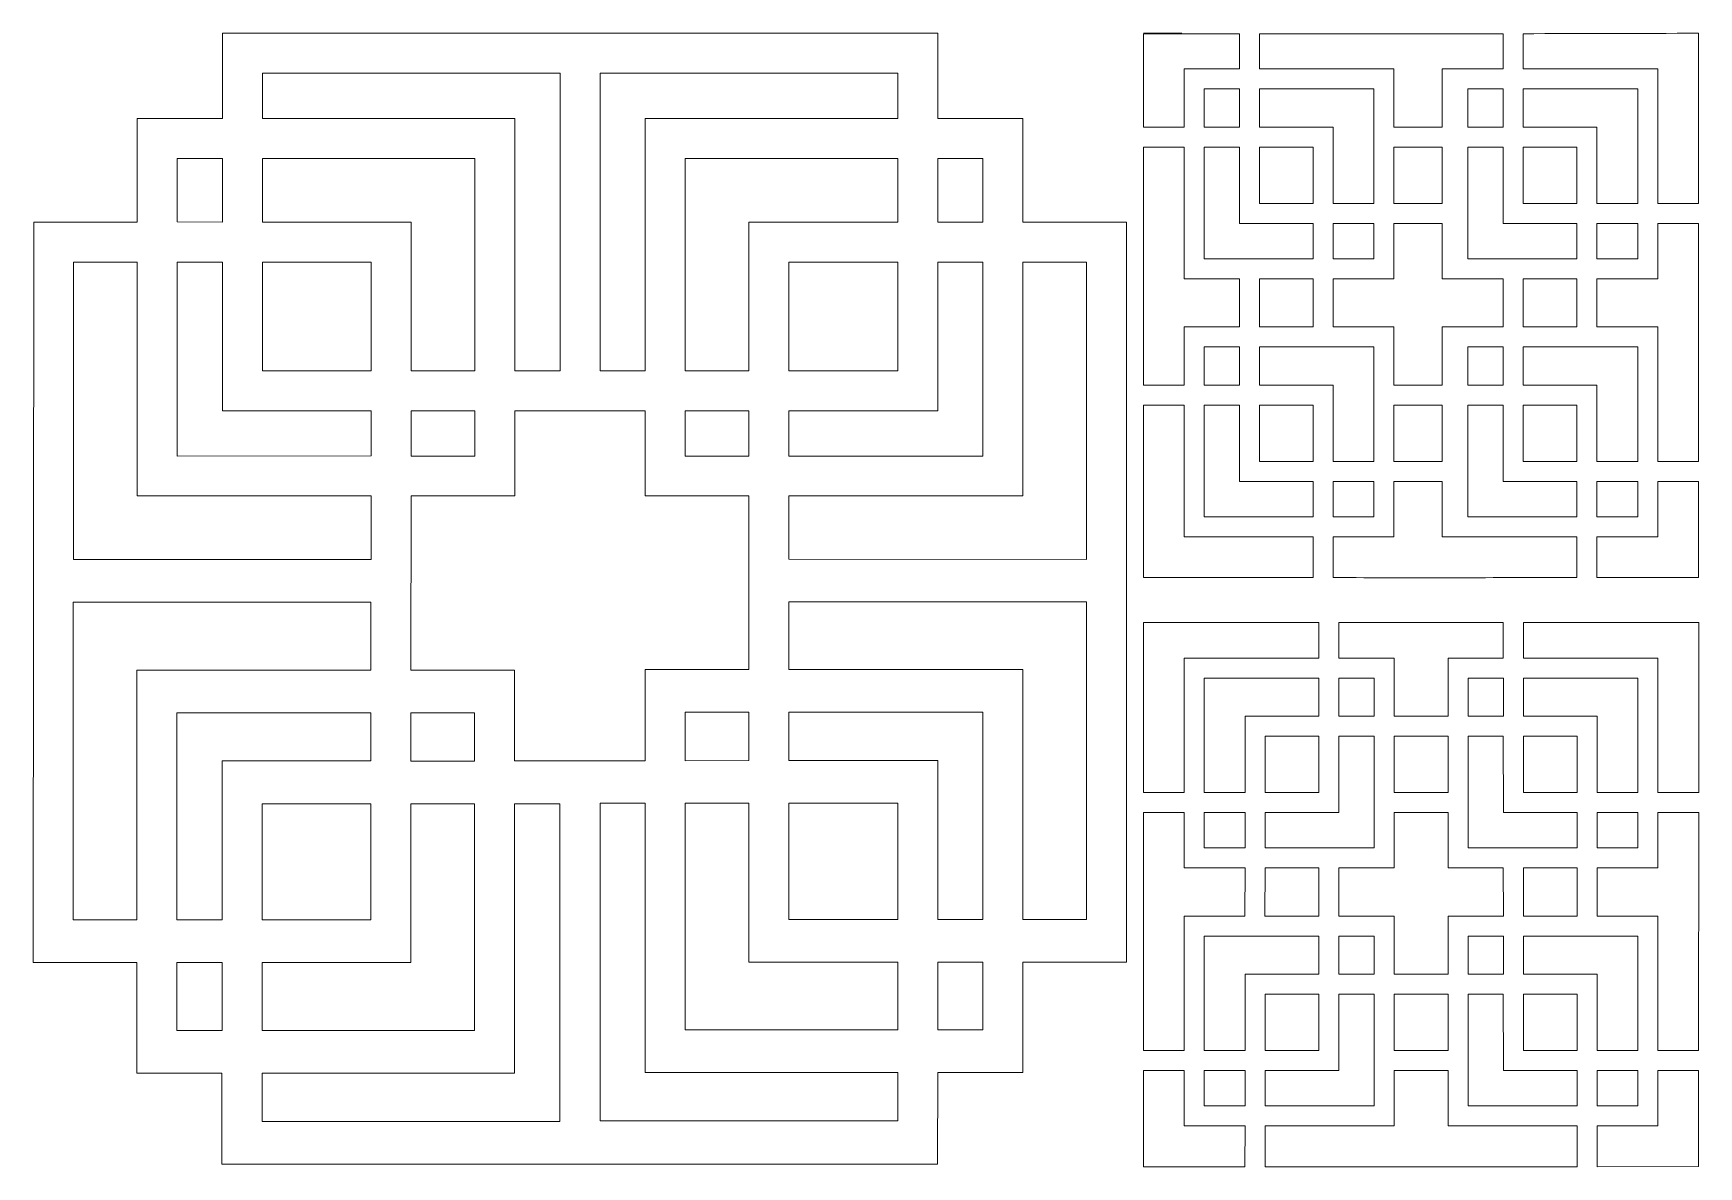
# Model space of a CAD drawing. Header units: centimetres. Extents: x -75 to 75, y -58 to 43.
import ezdxf

# ---------------------------------------------------------------- set-up
doc = ezdxf.new("R2010")
doc.units = ezdxf.units.CM
doc.header["$MEASUREMENT"] = 0
doc.layers.add('layer 1', color=7, linetype='Continuous')

msp = doc.modelspace()

# ---------------------------------------------------------------- linework, layer by layer
at = {"layer": 'layer 1', "color": 177, "lineweight": 9}
for points, knots in [([(-74.5498, 26.20607), (-74.5498, 26.20607), (-65.27076, 26.20603), (-65.27076, 26.20603), (-65.27076, 26.20603), (-65.27076, 26.20603), (-65.27076, 35.48512), (-65.27076, 35.48512), (-65.27076, 35.48512), (-65.27076, 35.48512), (-57.64003, 35.48512), (-57.64003, 35.48512), (-57.64003, 35.48512), (-57.64003, 35.48512), (-57.64003, 43.11584), (-57.64003, 43.11584), (-57.64003, 43.11584), (-57.64003, 43.11584), (6.42402, 43.11584), (6.42402, 43.11584), (6.42402, 43.11584), (6.42402, 43.11584), (6.42404, 35.48512), (6.42404, 35.48512), (6.42404, 35.48512), (6.42404, 35.48512), (14.05474, 35.48512), (14.05474, 35.48512), (14.05474, 35.48512), (14.05474, 35.48512), (14.05472, 26.20607), (14.05472, 26.20607), (14.05472, 26.20607), (14.05472, 26.20607), (23.33379, 26.20607), (23.33379, 26.20607), (23.33379, 26.20607), (23.33379, 26.20607), (23.33379, -40.0917), (23.33379, -40.0917), (23.33379, -40.0917), (23.33379, -40.0917), (14.05474, -40.09168), (14.05474, -40.09168), (14.05474, -40.09168), (14.05474, -40.09168), (14.05474, -49.9981), (14.05474, -49.9981), (14.05474, -49.9981), (14.05474, -49.9981), (6.42402, -49.9981), (6.42402, -49.9981), (6.42402, -49.9981), (6.42402, -49.9981), (6.39673, -58.184), (6.39673, -58.184), (6.39673, -58.184), (6.39673, -58.184), (-57.68324, -58.18389), (-57.68324, -58.18389), (-57.68324, -58.18389), (-57.68324, -58.18389), (-57.68366, -50.04501), (-57.68366, -50.04501), (-57.68366, -50.04501), (-57.68366, -50.04501), (-65.30318, -50.04501), (-65.30318, -50.04501), (-65.30318, -50.04501), (-65.30318, -50.04501), (-65.30316, -40.13861), (-65.30316, -40.13861), (-65.30316, -40.13861), (-65.30316, -40.13861), (-74.58223, -40.13861), (-74.58223, -40.13861), (-74.58223, -40.13861), (-74.58223, -40.13861), (-74.5498, 26.20607), (-74.5498, 26.20607)], [0, 0, 0, 0, 0.047619048, 0.047619048, 0.047619048, 0.047619048, 0.095238095, 0.095238095, 0.095238095, 0.095238095, 0.142857143, 0.142857143, 0.142857143, 0.142857143, 0.19047619, 0.19047619, 0.19047619, 0.19047619, 0.238095238, 0.238095238, 0.238095238, 0.238095238, 0.285714286, 0.285714286, 0.285714286, 0.285714286, 0.333333333, 0.333333333, 0.333333333, 0.333333333, 0.380952381, 0.380952381, 0.380952381, 0.380952381, 0.428571429, 0.428571429, 0.428571429, 0.428571429, 0.476190476, 0.476190476, 0.476190476, 0.476190476, 0.523809524, 0.523809524, 0.523809524, 0.523809524, 0.571428571, 0.571428571, 0.571428571, 0.571428571, 0.619047619, 0.619047619, 0.619047619, 0.619047619, 0.666666667, 0.666666667, 0.666666667, 0.666666667, 0.714285714, 0.714285714, 0.714285714, 0.714285714, 0.761904762, 0.761904762, 0.761904762, 0.761904762, 0.80952381, 0.80952381, 0.80952381, 0.80952381, 0.857142857, 0.857142857, 0.857142857, 0.857142857, 0.904761905, 0.904761905, 0.904761905, 0.904761905, 1, 1, 1, 1]), ([(-31.45122, 12.87719), (-31.45122, 12.87719), (-31.45122, 35.48512), (-31.45122, 35.48512), (-31.45122, 35.48512), (-31.45122, 35.48512), (-54.05914, 35.48512), (-54.05914, 35.48512), (-54.05914, 35.48512), (-54.05914, 35.48512), (-54.05914, 39.53495), (-54.05914, 39.53495), (-54.05914, 39.53495), (-54.05914, 39.53495), (-39.68176, 39.53495), (-39.68176, 39.53495), (-39.68176, 39.53495), (-39.68176, 39.53495), (-27.40139, 39.53495), (-27.40139, 39.53495), (-27.40139, 39.53495), (-27.40139, 39.53495), (-27.40139, 12.87719), (-27.40139, 12.87719), (-27.40139, 12.87719), (-27.40139, 12.87719), (-31.45122, 12.87719), (-31.45122, 12.87719)], [0, 0, 0, 0, 0.125, 0.125, 0.125, 0.125, 0.25, 0.25, 0.25, 0.25, 0.375, 0.375, 0.375, 0.375, 0.5, 0.5, 0.5, 0.5, 0.625, 0.625, 0.625, 0.625, 0.75, 0.75, 0.75, 0.75, 1, 1, 1, 1]), ([(2.84313, 35.48512), (2.84313, 35.48512), (2.84313, 39.53495), (2.84313, 39.53495), (2.84313, 39.53495), (2.84313, 39.53495), (-23.81463, 39.53495), (-23.81463, 39.53495), (-23.81463, 39.53495), (-23.81463, 39.53495), (-23.81463, 12.87719), (-23.81463, 12.87719), (-23.81463, 12.87719), (-23.81463, 12.87719), (-19.7648, 12.87717), (-19.7648, 12.87717), (-19.7648, 12.87717), (-19.7648, 12.87717), (-19.7648, 35.48512), (-19.7648, 35.48512), (-19.7648, 35.48512), (-19.7648, 35.48512), (2.84313, 35.48512), (2.84313, 35.48512)], [0, 0, 0, 0, 0.142857143, 0.142857143, 0.142857143, 0.142857143, 0.285714286, 0.285714286, 0.285714286, 0.285714286, 0.428571429, 0.428571429, 0.428571429, 0.428571429, 0.571428571, 0.571428571, 0.571428571, 0.571428571, 0.714285714, 0.714285714, 0.714285714, 0.714285714, 1, 1, 1, 1]), ([(-57.64005, 26.20607), (-57.64005, 26.20607), (-57.64003, 31.90423), (-57.64003, 31.90423), (-57.64003, 31.90423), (-57.64003, 31.90423), (-61.68986, 31.90423), (-61.68986, 31.90423), (-61.68986, 31.90423), (-61.68986, 31.90423), (-61.68986, 26.22596), (-61.68986, 26.22596), (-61.68986, 26.22596), (-61.68986, 26.22596), (-57.64005, 26.20607), (-57.64005, 26.20607)], [0, 0, 0, 0, 0.2, 0.2, 0.2, 0.2, 0.4, 0.4, 0.4, 0.4, 0.6, 0.6, 0.6, 0.6, 1, 1, 1, 1]), ([(-35.03211, 12.87719), (-35.03211, 12.87719), (-40.73026, 12.87719), (-40.73026, 12.87719), (-40.73026, 12.87719), (-40.73026, 17.32015), (-40.73026, 21.76312), (-40.73026, 26.20607), (-40.73026, 26.20607), (-40.73026, 26.20607), (-54.03925, 26.20607), (-54.03925, 26.20607), (-54.03925, 26.20607), (-54.03925, 26.20607), (-54.05914, 31.90423), (-54.05914, 31.90423), (-54.05914, 31.90423), (-54.05914, 31.90423), (-35.03211, 31.90423), (-35.03211, 31.90423), (-35.03211, 31.90423), (-35.03211, 25.56189), (-35.03211, 19.21953), (-35.03211, 12.87719)], [0, 0, 0, 0, 0.142857143, 0.142857143, 0.142857143, 0.142857143, 0.285714286, 0.285714286, 0.285714286, 0.285714286, 0.428571429, 0.428571429, 0.428571429, 0.428571429, 0.571428571, 0.571428571, 0.571428571, 0.571428571, 0.714285714, 0.714285714, 0.714285714, 0.714285714, 1, 1, 1, 1]), ([(-10.48575, 12.87719), (-10.48575, 12.87719), (-16.1839, 12.87719), (-16.1839, 12.87719), (-16.1839, 12.87719), (-16.1839, 12.87719), (-16.1839, 31.90423), (-16.1839, 31.90423), (-16.1839, 31.90423), (-16.1839, 31.90423), (2.84315, 31.90423), (2.84315, 31.90423), (2.84315, 31.90423), (2.84315, 31.90423), (2.84313, 26.20607), (2.84313, 26.20607), (2.84313, 26.20607), (2.84313, 26.20607), (-10.48575, 26.20607), (-10.48575, 26.20607), (-10.48575, 26.20607), (-10.48575, 26.20607), (-10.48575, 12.87719), (-10.48575, 12.87719)], [0, 0, 0, 0, 0.142857143, 0.142857143, 0.142857143, 0.142857143, 0.285714286, 0.285714286, 0.285714286, 0.285714286, 0.428571429, 0.428571429, 0.428571429, 0.428571429, 0.571428571, 0.571428571, 0.571428571, 0.571428571, 0.714285714, 0.714285714, 0.714285714, 0.714285714, 1, 1, 1, 1]), ([(10.47387, 26.20607), (10.47387, 26.20607), (10.47385, 31.90423), (10.47385, 31.90423), (10.47385, 31.90423), (10.47385, 31.90423), (6.42402, 31.90423), (6.42402, 31.90423), (6.42402, 31.90423), (6.42402, 31.90423), (6.42404, 26.20607), (6.42404, 26.20607), (6.42404, 26.20607), (6.42404, 26.20607), (10.47387, 26.20607), (10.47387, 26.20607)], [0, 0, 0, 0, 0.2, 0.2, 0.2, 0.2, 0.4, 0.4, 0.4, 0.4, 0.6, 0.6, 0.6, 0.6, 1, 1, 1, 1]), ([(-44.31116, 1.66558), (-44.31116, 1.66558), (-65.27076, 1.66558), (-65.27076, 1.66558), (-65.27076, 1.66558), (-65.27076, 1.66558), (-65.27076, 17.66554), (-65.27076, 17.66554), (-65.27076, 17.66554), (-65.27076, 17.66554), (-65.27076, 22.62518), (-65.27076, 22.62518), (-65.27076, 22.62518), (-65.27076, 22.62518), (-70.96891, 22.62518), (-70.96891, 22.62518), (-70.96891, 22.62518), (-70.96891, 22.62518), (-70.96891, -4.03258), (-70.96891, -4.03258), (-70.96891, -4.03258), (-70.96891, -4.03258), (-44.31116, -4.03258), (-44.31116, -4.03258), (-44.31116, -4.03258), (-44.31116, -4.03258), (-44.31116, 1.66558), (-44.31116, 1.66558)], [0, 0, 0, 0, 0.125, 0.125, 0.125, 0.125, 0.25, 0.25, 0.25, 0.25, 0.375, 0.375, 0.375, 0.375, 0.5, 0.5, 0.5, 0.5, 0.625, 0.625, 0.625, 0.625, 0.75, 0.75, 0.75, 0.75, 1, 1, 1, 1]), ([(-44.31116, 9.2963), (-44.31116, 9.2963), (-44.31116, 5.27239), (-44.31116, 5.27239), (-44.31116, 5.27239), (-44.31116, 5.27239), (-61.68986, 5.24647), (-61.68986, 5.24647), (-61.68986, 5.24647), (-61.68986, 5.24647), (-61.68988, 22.62518), (-61.68988, 22.62518), (-61.68988, 22.62518), (-61.68988, 22.62518), (-57.64003, 22.62518), (-57.64003, 22.62518), (-57.64003, 22.62518), (-57.64003, 22.62518), (-57.64003, 9.2963), (-57.64003, 9.2963), (-57.64003, 9.2963), (-57.64003, 9.2963), (-44.31116, 9.2963), (-44.31116, 9.2963)], [0, 0, 0, 0, 0.142857143, 0.142857143, 0.142857143, 0.142857143, 0.285714286, 0.285714286, 0.285714286, 0.285714286, 0.428571429, 0.428571429, 0.428571429, 0.428571429, 0.571428571, 0.571428571, 0.571428571, 0.571428571, 0.714285714, 0.714285714, 0.714285714, 0.714285714, 1, 1, 1, 1]), ([(-44.31116, 12.87719), (-44.31116, 12.87719), (-44.31116, 22.62518), (-44.31116, 22.62518), (-44.31116, 22.62518), (-44.31116, 22.62518), (-54.05914, 22.62518), (-54.05914, 22.62518), (-54.05914, 22.62518), (-54.05914, 19.37586), (-54.05914, 16.12651), (-54.05914, 12.87719), (-54.05914, 12.87719), (-50.80982, 12.87719), (-47.56048, 12.87719), (-44.31116, 12.87719)], [0, 0, 0, 0, 0.2, 0.2, 0.2, 0.2, 0.4, 0.4, 0.4, 0.4, 0.6, 0.6, 0.6, 0.6, 1, 1, 1, 1]), ([(14.05474, 22.62518), (14.05474, 22.62518), (14.05474, 1.66558), (14.05474, 1.66558), (14.05474, 1.66558), (14.05474, 1.66558), (-6.90486, 1.66558), (-6.90486, 1.66558), (-6.90486, 1.66558), (-6.90486, 1.66558), (-6.90488, -3.98567), (-6.90488, -3.98567), (-6.90488, -3.98567), (-6.90488, -3.98567), (19.7529, -4.03258), (19.7529, -4.03258), (19.7529, -4.03258), (19.7529, -4.03258), (19.7529, 22.62518), (19.7529, 22.62518), (19.7529, 22.62518), (19.7529, 22.62518), (14.05474, 22.62518), (14.05474, 22.62518)], [0, 0, 0, 0, 0.142857143, 0.142857143, 0.142857143, 0.142857143, 0.285714286, 0.285714286, 0.285714286, 0.285714286, 0.428571429, 0.428571429, 0.428571429, 0.428571429, 0.571428571, 0.571428571, 0.571428571, 0.571428571, 0.714285714, 0.714285714, 0.714285714, 0.714285714, 1, 1, 1, 1]), ([(-6.90488, 5.24647), (-6.90488, 5.24647), (-6.90486, 9.2963), (-6.90486, 9.2963), (-6.90486, 9.2963), (-6.90486, 9.2963), (6.42402, 9.2963), (6.42402, 9.2963), (6.42402, 9.2963), (6.42402, 9.2963), (6.42402, 22.62518), (6.42402, 22.62518), (6.42402, 22.62518), (6.42402, 22.62518), (10.47387, 22.62518), (10.47387, 22.62518), (10.47387, 22.62518), (10.47387, 22.62518), (10.47385, 5.24647), (10.47385, 5.24647), (10.47385, 5.24647), (10.47385, 5.24647), (-6.90488, 5.24647), (-6.90488, 5.24647)], [0, 0, 0, 0, 0.142857143, 0.142857143, 0.142857143, 0.142857143, 0.285714286, 0.285714286, 0.285714286, 0.285714286, 0.428571429, 0.428571429, 0.428571429, 0.428571429, 0.571428571, 0.571428571, 0.571428571, 0.571428571, 0.714285714, 0.714285714, 0.714285714, 0.714285714, 1, 1, 1, 1]), ([(-6.90486, 12.87721), (-6.90486, 12.87721), (2.84313, 12.87719), (2.84313, 12.87719), (2.84313, 12.87719), (2.84313, 12.87719), (2.84311, 22.62518), (2.84311, 22.62518), (2.84311, 22.62518), (2.84311, 22.62518), (-6.90486, 22.62518), (-6.90486, 22.62518), (-6.90486, 22.62518), (-6.90486, 22.62518), (-6.90486, 12.87721), (-6.90486, 12.87721)], [0, 0, 0, 0, 0.2, 0.2, 0.2, 0.2, 0.4, 0.4, 0.4, 0.4, 0.6, 0.6, 0.6, 0.6, 1, 1, 1, 1]), ([(-40.73026, 1.66558), (-40.73026, 1.66558), (-40.76269, -13.939), (-40.76269, -13.939), (-40.76269, -13.939), (-40.76269, -13.939), (-31.48364, -13.93898), (-31.48364, -13.93898), (-31.48364, -13.93898), (-31.48364, -13.93898), (-31.49379, -22.05218), (-31.49379, -22.05218), (-31.49379, -22.05218), (-31.49379, -22.05218), (-19.77082, -22.05125), (-19.77082, -22.05125), (-19.77082, -22.05125), (-19.77082, -22.05125), (-19.7648, -13.89207), (-19.7648, -13.89207), (-19.7648, -13.89207), (-19.7648, -13.89207), (-10.48575, -13.89209), (-10.48575, -13.89209), (-10.48575, -13.89209), (-10.48575, -13.89209), (-10.48575, 1.6656), (-10.48575, 1.6656), (-10.48575, 1.6656), (-10.48575, 1.6656), (-19.7648, 1.66558), (-19.7648, 1.66558), (-19.7648, 1.66558), (-19.7648, 1.66558), (-19.7648, 9.2963), (-19.7648, 9.2963), (-19.7648, 9.2963), (-19.7648, 9.2963), (-31.45122, 9.2963), (-31.45122, 9.2963), (-31.45122, 9.2963), (-31.45122, 9.2963), (-31.45122, 1.66558), (-31.45122, 1.66558), (-31.45122, 1.66558), (-31.45122, 1.66558), (-40.73026, 1.66558), (-40.73026, 1.66558)], [0, 0, 0, 0, 0.076923077, 0.076923077, 0.076923077, 0.076923077, 0.153846154, 0.153846154, 0.153846154, 0.153846154, 0.230769231, 0.230769231, 0.230769231, 0.230769231, 0.307692308, 0.307692308, 0.307692308, 0.307692308, 0.384615385, 0.384615385, 0.384615385, 0.384615385, 0.461538462, 0.461538462, 0.461538462, 0.461538462, 0.538461538, 0.538461538, 0.538461538, 0.538461538, 0.615384615, 0.615384615, 0.615384615, 0.615384615, 0.692307692, 0.692307692, 0.692307692, 0.692307692, 0.769230769, 0.769230769, 0.769230769, 0.769230769, 0.846153846, 0.846153846, 0.846153846, 0.846153846, 1, 1, 1, 1]), ([(-40.73026, 5.24647), (-40.73026, 5.24647), (-35.03211, 5.24647), (-35.03211, 5.24647), (-35.03211, 5.24647), (-35.03211, 5.24647), (-35.03211, 9.2963), (-35.03211, 9.2963), (-35.03211, 9.2963), (-35.03211, 9.2963), (-40.73026, 9.2963), (-40.73026, 9.2963), (-40.73026, 9.2963), (-40.73026, 9.2963), (-40.73026, 5.24647), (-40.73026, 5.24647)], [0, 0, 0, 0, 0.2, 0.2, 0.2, 0.2, 0.4, 0.4, 0.4, 0.4, 0.6, 0.6, 0.6, 0.6, 1, 1, 1, 1]), ([(-10.48577, 5.24647), (-10.48577, 5.24647), (-10.48575, 9.2963), (-10.48575, 9.2963), (-10.48575, 9.2963), (-10.48575, 9.2963), (-16.1839, 9.2963), (-16.1839, 9.2963), (-16.1839, 9.2963), (-16.1839, 9.2963), (-16.1839, 5.24647), (-16.1839, 5.24647), (-16.1839, 5.24647), (-16.1839, 5.24647), (-10.48577, 5.24647), (-10.48577, 5.24647)], [0, 0, 0, 0, 0.2, 0.2, 0.2, 0.2, 0.4, 0.4, 0.4, 0.4, 0.6, 0.6, 0.6, 0.6, 1, 1, 1, 1]), ([(-65.30318, -36.31563), (-65.30318, -36.31563), (-65.30318, -13.93898), (-65.30318, -13.93898), (-65.30318, -13.93898), (-65.30318, -13.93898), (-44.34358, -13.93898), (-44.34358, -13.93898), (-44.34358, -13.93898), (-44.34358, -13.93898), (-44.34358, -7.85556), (-44.34358, -7.85556), (-44.34358, -7.85556), (-44.34358, -7.85556), (-71.00134, -7.85556), (-71.00134, -7.85556), (-71.00134, -7.85556), (-71.00134, -7.85556), (-71.00134, -36.31563), (-71.00134, -36.31563), (-71.00134, -36.31563), (-71.00134, -36.31563), (-65.30318, -36.31563), (-65.30318, -36.31563)], [0, 0, 0, 0, 0.142857143, 0.142857143, 0.142857143, 0.142857143, 0.285714286, 0.285714286, 0.285714286, 0.285714286, 0.428571429, 0.428571429, 0.428571429, 0.428571429, 0.571428571, 0.571428571, 0.571428571, 0.571428571, 0.714285714, 0.714285714, 0.714285714, 0.714285714, 1, 1, 1, 1]), ([(14.05474, -36.26872), (14.05474, -36.26872), (19.7529, -36.26872), (19.7529, -36.26872), (19.7529, -36.26872), (19.7529, -36.26872), (19.7529, -7.80865), (19.7529, -7.80865), (19.7529, -7.80865), (19.7529, -7.80865), (-6.90486, -7.80865), (-6.90486, -7.80865), (-6.90486, -7.80865), (-6.90486, -7.80865), (-6.90486, -13.89207), (-6.90486, -13.89207), (-6.90486, -13.89207), (-6.90486, -13.89207), (14.05474, -13.89207), (14.05474, -13.89207), (14.05474, -13.89207), (14.05474, -13.89207), (14.05474, -36.26872), (14.05474, -36.26872)], [0, 0, 0, 0, 0.142857143, 0.142857143, 0.142857143, 0.142857143, 0.285714286, 0.285714286, 0.285714286, 0.285714286, 0.428571429, 0.428571429, 0.428571429, 0.428571429, 0.571428571, 0.571428571, 0.571428571, 0.571428571, 0.714285714, 0.714285714, 0.714285714, 0.714285714, 1, 1, 1, 1]), ([(-57.67246, -36.31563), (-57.67246, -36.31563), (-57.67246, -22.05356), (-57.67246, -22.05356), (-57.67246, -22.05356), (-57.67246, -22.05356), (-44.34358, -22.05356), (-44.34358, -22.05356), (-44.34358, -22.05356), (-44.34358, -22.05356), (-44.34356, -17.76196), (-44.34356, -17.76196), (-44.34356, -17.76196), (-44.34356, -17.76196), (-61.72229, -17.76196), (-61.72229, -17.76196), (-61.72229, -17.76196), (-61.72229, -17.76196), (-61.72231, -36.31563), (-61.72231, -36.31563), (-61.72231, -36.31563), (-61.72231, -36.31563), (-57.67246, -36.31563), (-57.67246, -36.31563)], [0, 0, 0, 0, 0.142857143, 0.142857143, 0.142857143, 0.142857143, 0.285714286, 0.285714286, 0.285714286, 0.285714286, 0.428571429, 0.428571429, 0.428571429, 0.428571429, 0.571428571, 0.571428571, 0.571428571, 0.571428571, 0.714285714, 0.714285714, 0.714285714, 0.714285714, 1, 1, 1, 1]), ([(-40.76269, -22.08561), (-40.76269, -22.08561), (-40.76267, -17.76196), (-40.76267, -17.76196), (-40.76267, -17.76196), (-40.76267, -17.76196), (-35.06454, -17.76196), (-35.06454, -17.76196), (-35.06454, -17.76196), (-35.06454, -17.76196), (-35.06454, -22.08561), (-35.06454, -22.08561), (-35.06454, -22.08561), (-35.06454, -22.08561), (-40.76269, -22.08561), (-40.76269, -22.08561)], [0, 0, 0, 0, 0.2, 0.2, 0.2, 0.2, 0.4, 0.4, 0.4, 0.4, 0.6, 0.6, 0.6, 0.6, 1, 1, 1, 1]), ([(-16.1839, -22.05366), (-16.1839, -22.05366), (-10.48575, -22.0387), (-10.48575, -22.0387), (-10.48575, -22.0387), (-10.48575, -22.0387), (-10.48575, -17.71505), (-10.48575, -17.71505), (-10.48575, -17.71505), (-10.48575, -17.71505), (-16.1839, -17.71505), (-16.1839, -17.71505), (-16.1839, -17.71505), (-16.1839, -17.71505), (-16.1839, -22.05366), (-16.1839, -22.05366)], [0, 0, 0, 0, 0.2, 0.2, 0.2, 0.2, 0.4, 0.4, 0.4, 0.4, 0.6, 0.6, 0.6, 0.6, 1, 1, 1, 1]), ([(-6.90486, -22.0387), (-6.90486, -22.0387), (-6.90488, -17.71505), (-6.90488, -17.71505), (-6.90488, -17.71505), (-6.90488, -17.71505), (10.47385, -17.71505), (10.47385, -17.71505), (10.47385, -17.71505), (10.47385, -17.71505), (10.47387, -36.26872), (10.47387, -36.26872), (10.47387, -36.26872), (10.47387, -36.26872), (6.42402, -36.26872), (6.42402, -36.26872), (6.42402, -36.26872), (6.42402, -36.26872), (6.42402, -22.0387), (6.42402, -22.0387), (6.42402, -22.0387), (6.42402, -22.0387), (-6.90486, -22.0387), (-6.90486, -22.0387)], [0, 0, 0, 0, 0.142857143, 0.142857143, 0.142857143, 0.142857143, 0.285714286, 0.285714286, 0.285714286, 0.285714286, 0.428571429, 0.428571429, 0.428571429, 0.428571429, 0.571428571, 0.571428571, 0.571428571, 0.571428571, 0.714285714, 0.714285714, 0.714285714, 0.714285714, 1, 1, 1, 1]), ([(-54.09157, -50.04501), (-54.09157, -50.04501), (-54.09157, -54.36864), (-54.09157, -54.36864), (-54.09157, -54.36864), (-54.09157, -54.36864), (-27.43381, -54.36864), (-27.43381, -54.36864), (-27.43381, -54.36864), (-27.43381, -54.36864), (-27.43381, -25.90859), (-27.43381, -25.90859), (-27.43381, -25.90859), (-27.43381, -25.90859), (-31.48364, -25.90857), (-31.48364, -25.90857), (-31.48364, -25.90857), (-31.48364, -25.90857), (-31.48364, -50.04501), (-31.48364, -50.04501), (-31.48364, -50.04501), (-31.48364, -50.04501), (-54.09157, -50.04501), (-54.09157, -50.04501)], [0, 0, 0, 0, 0.142857143, 0.142857143, 0.142857143, 0.142857143, 0.285714286, 0.285714286, 0.285714286, 0.285714286, 0.428571429, 0.428571429, 0.428571429, 0.428571429, 0.571428571, 0.571428571, 0.571428571, 0.571428571, 0.714285714, 0.714285714, 0.714285714, 0.714285714, 1, 1, 1, 1]), ([(-54.09157, -46.22201), (-54.09157, -46.22201), (-35.06454, -46.22201), (-35.06454, -46.22201), (-35.06454, -46.22201), (-35.06454, -46.22201), (-35.06454, -25.90859), (-35.06454, -25.90859), (-35.06454, -25.90859), (-35.06454, -25.90859), (-40.76269, -25.90859), (-40.76269, -25.90859), (-40.76269, -25.90859), (-40.76269, -25.90859), (-40.76269, -40.13861), (-40.76269, -40.13861), (-40.76269, -40.13861), (-40.76269, -40.13861), (-54.09157, -40.13859), (-54.09157, -40.13859), (-54.09157, -40.13859), (-54.09157, -40.13859), (-54.09157, -46.22201), (-54.09157, -46.22201)], [0, 0, 0, 0, 0.142857143, 0.142857143, 0.142857143, 0.142857143, 0.285714286, 0.285714286, 0.285714286, 0.285714286, 0.428571429, 0.428571429, 0.428571429, 0.428571429, 0.571428571, 0.571428571, 0.571428571, 0.571428571, 0.714285714, 0.714285714, 0.714285714, 0.714285714, 1, 1, 1, 1]), ([(-54.09155, -36.31563), (-54.09155, -36.31563), (-54.09157, -25.90859), (-54.09157, -25.90859), (-54.09157, -25.90859), (-54.09157, -25.90859), (-44.34358, -25.90861), (-44.34358, -25.90861), (-44.34358, -25.90861), (-44.34358, -25.90861), (-44.34358, -36.31563), (-44.34358, -36.31563), (-44.34358, -36.31563), (-44.34358, -36.31563), (-54.09155, -36.31563), (-54.09155, -36.31563)], [0, 0, 0, 0, 0.2, 0.2, 0.2, 0.2, 0.4, 0.4, 0.4, 0.4, 0.6, 0.6, 0.6, 0.6, 1, 1, 1, 1]), ([(-19.7648, -25.86168), (-19.7648, -25.86168), (-19.7648, -49.9981), (-19.7648, -49.9981), (-19.7648, -49.9981), (-19.7648, -49.9981), (2.84313, -49.9981), (2.84313, -49.9981), (2.84313, -49.9981), (2.84313, -49.9981), (2.84313, -54.32173), (2.84313, -54.32173), (2.84313, -54.32173), (2.84313, -54.32173), (-23.81463, -54.32173), (-23.81463, -54.32173), (-23.81463, -54.32173), (-23.81463, -54.32173), (-23.81463, -25.86168), (-23.81463, -25.86168), (-23.81463, -25.86168), (-23.81463, -25.86168), (-19.7648, -25.86168), (-19.7648, -25.86168)], [0, 0, 0, 0, 0.142857143, 0.142857143, 0.142857143, 0.142857143, 0.285714286, 0.285714286, 0.285714286, 0.285714286, 0.428571429, 0.428571429, 0.428571429, 0.428571429, 0.571428571, 0.571428571, 0.571428571, 0.571428571, 0.714285714, 0.714285714, 0.714285714, 0.714285714, 1, 1, 1, 1]), ([(-10.48575, -25.86168), (-10.48575, -25.86168), (-16.1839, -25.86168), (-16.1839, -25.86168), (-16.1839, -25.86168), (-16.1839, -25.86168), (-16.1839, -46.1751), (-16.1839, -46.1751), (-16.1839, -46.1751), (-16.1839, -46.1751), (2.84315, -46.1751), (2.84315, -46.1751), (2.84315, -46.1751), (2.84315, -46.1751), (2.84313, -40.09168), (2.84313, -40.09168), (2.84313, -40.09168), (2.84313, -40.09168), (-10.48575, -40.0917), (-10.48575, -40.0917), (-10.48575, -40.0917), (-10.48575, -40.0917), (-10.48575, -25.86168), (-10.48575, -25.86168)], [0, 0, 0, 0, 0.142857143, 0.142857143, 0.142857143, 0.142857143, 0.285714286, 0.285714286, 0.285714286, 0.285714286, 0.428571429, 0.428571429, 0.428571429, 0.428571429, 0.571428571, 0.571428571, 0.571428571, 0.571428571, 0.714285714, 0.714285714, 0.714285714, 0.714285714, 1, 1, 1, 1]), ([(2.84313, -36.26872), (2.84313, -36.26872), (-6.90486, -36.26872), (-6.90486, -36.26872), (-6.90486, -36.26872), (-6.90486, -36.26872), (-6.90486, -25.86168), (-6.90486, -25.86168), (-6.90486, -25.86168), (-6.90486, -25.86168), (2.84313, -25.86168), (2.84313, -25.86168), (2.84313, -25.86168), (2.84313, -25.86168), (2.84313, -36.26872), (2.84313, -36.26872)], [0, 0, 0, 0, 0.2, 0.2, 0.2, 0.2, 0.4, 0.4, 0.4, 0.4, 0.6, 0.6, 0.6, 0.6, 1, 1, 1, 1]), ([(-57.67248, -40.13861), (-57.67248, -40.13861), (-57.67246, -46.22201), (-57.67246, -46.22201), (-57.67246, -46.22201), (-57.67246, -46.22201), (-61.72229, -46.22201), (-61.72229, -46.22201), (-61.72229, -46.22201), (-61.72229, -46.22201), (-61.72231, -40.13861), (-61.72231, -40.13861), (-61.72231, -40.13861), (-61.72231, -40.13861), (-57.67248, -40.13861), (-57.67248, -40.13861)], [0, 0, 0, 0, 0.2, 0.2, 0.2, 0.2, 0.4, 0.4, 0.4, 0.4, 0.6, 0.6, 0.6, 0.6, 1, 1, 1, 1]), ([(6.42402, -46.1751), (6.42402, -46.1751), (10.47385, -46.1751), (10.47385, -46.1751), (10.47385, -46.1751), (10.47385, -46.1751), (10.47385, -40.09168), (10.47385, -40.09168), (10.47385, -40.09168), (10.47385, -40.09168), (6.42402, -40.0917), (6.42402, -40.0917), (6.42402, -40.0917), (6.42402, -40.0917), (6.42402, -46.1751), (6.42402, -46.1751)], [0, 0, 0, 0, 0.2, 0.2, 0.2, 0.2, 0.4, 0.4, 0.4, 0.4, 0.6, 0.6, 0.6, 0.6, 1, 1, 1, 1])]:
    msp.add_open_spline(points, degree=3, knots=knots, dxfattribs=at)
at = {"layer": 'layer 1', "color": 242, "lineweight": 9}
for points, knots in [([(28.3031, 43.11584), (28.3031, 43.11584), (28.3031, 43.11474), (28.3031, 43.11474), (28.3031, 43.11474), (28.3031, 43.11474), (24.84402, 43.11474), (24.84402, 43.11474)], [0, 0, 0, 0, 0.333333333, 0.333333333, 0.333333333, 0.333333333, 1, 1, 1, 1]), ([(33.44263, 43.08157), (33.44263, 43.08157), (24.8484, 43.07475), (24.8484, 43.07475), (24.8484, 43.07475), (24.8484, 43.07475), (24.84412, 34.71054), (24.84412, 34.71054), (24.84412, 34.71054), (24.84412, 34.71054), (28.49674, 34.71051), (28.49674, 34.71051), (28.49674, 34.71051), (28.49674, 34.71051), (28.49676, 39.92155), (28.49676, 39.92155), (28.49676, 39.92155), (28.49676, 39.92155), (33.44263, 39.92155), (33.44263, 39.92155), (33.44263, 39.92155), (33.44263, 39.92155), (33.44263, 43.08157), (33.44263, 43.08157)], [0, 0, 0, 0, 0.142857143, 0.142857143, 0.142857143, 0.142857143, 0.285714286, 0.285714286, 0.285714286, 0.285714286, 0.428571429, 0.428571429, 0.428571429, 0.428571429, 0.571428571, 0.571428571, 0.571428571, 0.571428571, 0.714285714, 0.714285714, 0.714285714, 0.714285714, 1, 1, 1, 1]), ([(57.06463, 43.08157), (57.06463, 43.08157), (57.06463, 39.92155), (57.06463, 39.92155), (57.06463, 39.92155), (57.06463, 39.92155), (51.60168, 39.92156), (51.60168, 39.92156), (51.60168, 39.92156), (51.60168, 39.92156), (51.5986, 34.71051), (51.5986, 34.71051), (51.5986, 34.71051), (51.5986, 34.71051), (47.28972, 34.71051), (47.28972, 34.71051), (47.28972, 34.71051), (47.28972, 34.71051), (47.28972, 39.92155), (47.28972, 39.92155), (47.28972, 39.92155), (43.27406, 39.92155), (39.25838, 39.92155), (35.24272, 39.92155), (35.24272, 39.92155), (35.24272, 39.92155), (35.24272, 43.08158), (35.24272, 43.08158), (35.24272, 43.08158), (42.51669, 43.08158), (49.79067, 43.08158), (57.06463, 43.08157)], [0, 0, 0, 0, 0.111111111, 0.111111111, 0.111111111, 0.111111111, 0.222222222, 0.222222222, 0.222222222, 0.222222222, 0.333333333, 0.333333333, 0.333333333, 0.333333333, 0.444444444, 0.444444444, 0.444444444, 0.444444444, 0.555555556, 0.555555556, 0.555555556, 0.555555556, 0.666666667, 0.666666667, 0.666666667, 0.666666667, 0.777777778, 0.777777778, 0.777777778, 0.777777778, 1, 1, 1, 1]), ([(74.56842, 43.11584), (74.56842, 43.11584), (74.56556, 27.87454), (74.56556, 27.87454), (74.56556, 27.87454), (74.56556, 27.87454), (70.91172, 27.87454), (70.91172, 27.87454), (70.91172, 27.87454), (70.91172, 27.87454), (70.91172, 39.92155), (70.91172, 39.92155), (70.91172, 39.92155), (66.89606, 39.92155), (62.88038, 39.92155), (58.86472, 39.92155), (58.86472, 39.92155), (58.86472, 39.92155), (58.86472, 43.08158), (58.86472, 43.08158), (58.86472, 43.08158), (63.93373, 43.08158), (69.49941, 43.11584), (74.56842, 43.11584)], [0, 0, 0, 0, 0.142857143, 0.142857143, 0.142857143, 0.142857143, 0.285714286, 0.285714286, 0.285714286, 0.285714286, 0.428571429, 0.428571429, 0.428571429, 0.428571429, 0.571428571, 0.571428571, 0.571428571, 0.571428571, 0.714285714, 0.714285714, 0.714285714, 0.714285714, 1, 1, 1, 1]), ([(33.44977, 34.71151), (33.44977, 34.71151), (33.44977, 38.12858), (33.44977, 38.12858), (33.44977, 38.12858), (33.44977, 38.12858), (30.28972, 38.12858), (30.28972, 38.12858), (30.28972, 38.12858), (30.28972, 38.12858), (30.28972, 34.71151), (30.28972, 34.71151), (30.28972, 34.71151), (30.28972, 34.71151), (33.44977, 34.71151), (33.44977, 34.71151)], [0, 0, 0, 0, 0.2, 0.2, 0.2, 0.2, 0.4, 0.4, 0.4, 0.4, 0.6, 0.6, 0.6, 0.6, 1, 1, 1, 1]), ([(45.49676, 27.87454), (45.49676, 27.87454), (45.49676, 38.12858), (45.49676, 38.12858), (45.49676, 38.12858), (45.49676, 38.12858), (35.24272, 38.12859), (35.24272, 38.12859), (35.24272, 38.12859), (35.24272, 38.12859), (35.24272, 34.71152), (35.24272, 34.71152), (35.24272, 34.71152), (35.24272, 34.71152), (41.84402, 34.71151), (41.84402, 34.71151), (41.84402, 34.71151), (41.84402, 34.71151), (41.84401, 27.87454), (41.84401, 27.87454), (41.84401, 27.87454), (41.84401, 27.87454), (45.49676, 27.87454), (45.49676, 27.87454)], [0, 0, 0, 0, 0.142857143, 0.142857143, 0.142857143, 0.142857143, 0.285714286, 0.285714286, 0.285714286, 0.285714286, 0.428571429, 0.428571429, 0.428571429, 0.428571429, 0.571428571, 0.571428571, 0.571428571, 0.571428571, 0.714285714, 0.714285714, 0.714285714, 0.714285714, 1, 1, 1, 1]), ([(57.07177, 34.71151), (57.07177, 34.71151), (57.07177, 38.12858), (57.07177, 38.12858), (57.07177, 38.12858), (57.07177, 38.12858), (53.91172, 38.12858), (53.91172, 38.12858), (53.91172, 38.12858), (53.91172, 38.12858), (53.91172, 34.71151), (53.91172, 34.71151), (53.91172, 34.71151), (53.91172, 34.71151), (57.07177, 34.71151), (57.07177, 34.71151)], [0, 0, 0, 0, 0.2, 0.2, 0.2, 0.2, 0.4, 0.4, 0.4, 0.4, 0.6, 0.6, 0.6, 0.6, 1, 1, 1, 1]), ([(69.11876, 27.87454), (69.11876, 27.87454), (69.11876, 38.12858), (69.11876, 38.12858), (69.11876, 38.12858), (69.11876, 38.12858), (58.86472, 38.12859), (58.86472, 38.12859), (58.86472, 38.12859), (58.86472, 38.12859), (58.86472, 34.71152), (58.86472, 34.71152), (58.86472, 34.71152), (58.86472, 34.71152), (65.46602, 34.71151), (65.46602, 34.71151), (65.46602, 34.71151), (65.46602, 34.71151), (65.46601, 27.87454), (65.46601, 27.87454), (65.46601, 27.87454), (65.46601, 27.87454), (69.11876, 27.87454), (69.11876, 27.87454)], [0, 0, 0, 0, 0.142857143, 0.142857143, 0.142857143, 0.142857143, 0.285714286, 0.285714286, 0.285714286, 0.285714286, 0.428571429, 0.428571429, 0.428571429, 0.428571429, 0.571428571, 0.571428571, 0.571428571, 0.571428571, 0.714285714, 0.714285714, 0.714285714, 0.714285714, 1, 1, 1, 1]), ([(24.84412, 11.59654), (24.84412, 11.59654), (28.49674, 11.59651), (28.49674, 11.59651), (28.49674, 11.59651), (28.49674, 11.59651), (28.49676, 16.80755), (28.49676, 16.80755), (28.49676, 16.80755), (28.49676, 16.80755), (33.44976, 16.80755), (33.44976, 16.80755), (33.44976, 16.80755), (33.44976, 16.80755), (33.44264, 21.12859), (33.44264, 21.12859), (33.44264, 21.12859), (33.44264, 21.12859), (28.49676, 21.12859), (28.49676, 21.12859), (28.49676, 21.12859), (28.49676, 21.12859), (28.49676, 32.91855), (28.49676, 32.91855), (28.49676, 32.91855), (28.49676, 32.91855), (24.84402, 32.91854), (24.84402, 32.91854), (24.84402, 32.91854), (24.84402, 32.91854), (24.84412, 11.59654), (24.84412, 11.59654)], [0, 0, 0, 0, 0.111111111, 0.111111111, 0.111111111, 0.111111111, 0.222222222, 0.222222222, 0.222222222, 0.222222222, 0.333333333, 0.333333333, 0.333333333, 0.333333333, 0.444444444, 0.444444444, 0.444444444, 0.444444444, 0.555555556, 0.555555556, 0.555555556, 0.555555556, 0.666666667, 0.666666667, 0.666666667, 0.666666667, 0.777777778, 0.777777778, 0.777777778, 0.777777778, 1, 1, 1, 1]), ([(40.05106, 22.92154), (40.05106, 22.92154), (40.05107, 26.08159), (40.05107, 26.08159), (40.05107, 26.08159), (40.05107, 26.08159), (33.44976, 26.08159), (33.44976, 26.08159), (33.44976, 26.08159), (33.44976, 26.08159), (33.44254, 32.91854), (33.44254, 32.91854), (33.44254, 32.91854), (33.44254, 32.91854), (30.28972, 32.91854), (30.28972, 32.91854), (30.28972, 32.91854), (30.28972, 32.91854), (30.28972, 22.92154), (30.28972, 22.92154), (30.28972, 22.92154), (30.28972, 22.92154), (40.05106, 22.92154), (40.05106, 22.92154)], [0, 0, 0, 0, 0.142857143, 0.142857143, 0.142857143, 0.142857143, 0.285714286, 0.285714286, 0.285714286, 0.285714286, 0.428571429, 0.428571429, 0.428571429, 0.428571429, 0.571428571, 0.571428571, 0.571428571, 0.571428571, 0.714285714, 0.714285714, 0.714285714, 0.714285714, 1, 1, 1, 1]), ([(40.05106, 27.87454), (40.05106, 27.87454), (40.05106, 32.91854), (40.05106, 32.91854), (40.05106, 32.91854), (40.05106, 32.91854), (35.24272, 32.91854), (35.24272, 32.91854), (35.24272, 32.91854), (35.24272, 32.91854), (35.24272, 27.87454), (35.24272, 27.87454), (35.24272, 27.87454), (35.24272, 27.87454), (40.05106, 27.87454), (40.05106, 27.87454)], [0, 0, 0, 0, 0.2, 0.2, 0.2, 0.2, 0.4, 0.4, 0.4, 0.4, 0.6, 0.6, 0.6, 0.6, 1, 1, 1, 1]), ([(51.59648, 27.87453), (51.59648, 27.87453), (51.60076, 32.91851), (51.60076, 32.91851), (51.60076, 32.91851), (51.60076, 32.91851), (47.28931, 32.91832), (47.28931, 32.91832), (47.28931, 32.91832), (47.28931, 32.91832), (47.28972, 27.87454), (47.28972, 27.87454), (47.28972, 27.87454), (47.28972, 27.87454), (51.59648, 27.87453), (51.59648, 27.87453)], [0, 0, 0, 0, 0.2, 0.2, 0.2, 0.2, 0.4, 0.4, 0.4, 0.4, 0.6, 0.6, 0.6, 0.6, 1, 1, 1, 1]), ([(63.67306, 22.92154), (63.67306, 22.92154), (63.67307, 26.08159), (63.67307, 26.08159), (63.67307, 26.08159), (63.67307, 26.08159), (57.07176, 26.08159), (57.07176, 26.08159), (57.07176, 26.08159), (57.07176, 26.08159), (57.06454, 32.91854), (57.06454, 32.91854), (57.06454, 32.91854), (57.06454, 32.91854), (53.91172, 32.91854), (53.91172, 32.91854), (53.91172, 32.91854), (53.91172, 32.91854), (53.91172, 22.92154), (53.91172, 22.92154), (53.91172, 22.92154), (53.91172, 22.92154), (63.67306, 22.92154), (63.67306, 22.92154)], [0, 0, 0, 0, 0.142857143, 0.142857143, 0.142857143, 0.142857143, 0.285714286, 0.285714286, 0.285714286, 0.285714286, 0.428571429, 0.428571429, 0.428571429, 0.428571429, 0.571428571, 0.571428571, 0.571428571, 0.571428571, 0.714285714, 0.714285714, 0.714285714, 0.714285714, 1, 1, 1, 1]), ([(63.67306, 27.87454), (63.67306, 27.87454), (63.67306, 32.91854), (63.67306, 32.91854), (63.67306, 32.91854), (63.67306, 32.91854), (58.86472, 32.91854), (58.86472, 32.91854), (58.86472, 32.91854), (58.86472, 32.91854), (58.86472, 27.87454), (58.86472, 27.87454), (58.86472, 27.87454), (58.86472, 27.87454), (63.67306, 27.87454), (63.67306, 27.87454)], [0, 0, 0, 0, 0.2, 0.2, 0.2, 0.2, 0.4, 0.4, 0.4, 0.4, 0.6, 0.6, 0.6, 0.6, 1, 1, 1, 1]), ([(45.49676, 26.08159), (45.49676, 26.08159), (41.84401, 26.08159), (41.84401, 26.08159), (41.84401, 26.08159), (41.84401, 26.08159), (41.84402, 22.92154), (41.84402, 22.92154), (41.84402, 22.92154), (41.84402, 22.92154), (45.49676, 22.92154), (45.49676, 22.92154), (45.49676, 22.92154), (45.49676, 22.92154), (45.49676, 26.08159), (45.49676, 26.08159)], [0, 0, 0, 0, 0.2, 0.2, 0.2, 0.2, 0.4, 0.4, 0.4, 0.4, 0.6, 0.6, 0.6, 0.6, 1, 1, 1, 1]), ([(51.60179, 16.80755), (51.60179, 16.80755), (57.07176, 16.80755), (57.07176, 16.80755), (57.07176, 16.80755), (57.07176, 16.80755), (57.06464, 21.12859), (57.06464, 21.12859), (57.06464, 21.12859), (57.06464, 21.12859), (51.60183, 21.12859), (51.60183, 21.12859), (51.60183, 21.12859), (51.60183, 21.12859), (51.60514, 26.08244), (51.60514, 26.08244), (51.60514, 26.08244), (51.60514, 26.08244), (47.28972, 26.08159), (47.28972, 26.08159), (47.28972, 26.08159), (47.28972, 26.08159), (47.28972, 21.12859), (47.28972, 21.12859), (47.28972, 21.12859), (47.28972, 21.12859), (41.84402, 21.12859), (41.84402, 21.12859), (41.84402, 21.12859), (41.84402, 21.12859), (41.84856, 16.81267), (41.84856, 16.81267), (41.84856, 16.81267), (41.84856, 16.81267), (47.28972, 16.80755), (47.28972, 16.80755), (47.28972, 16.80755), (47.28972, 16.80755), (47.28972, 11.59651), (47.28972, 11.59651), (47.28972, 11.59651), (47.28972, 11.59651), (51.60175, 11.5963), (51.60175, 11.5963), (51.60175, 11.5963), (51.60175, 11.5963), (51.60179, 16.80755), (51.60179, 16.80755)], [0, 0, 0, 0, 0.076923077, 0.076923077, 0.076923077, 0.076923077, 0.153846154, 0.153846154, 0.153846154, 0.153846154, 0.230769231, 0.230769231, 0.230769231, 0.230769231, 0.307692308, 0.307692308, 0.307692308, 0.307692308, 0.384615385, 0.384615385, 0.384615385, 0.384615385, 0.461538462, 0.461538462, 0.461538462, 0.461538462, 0.538461538, 0.538461538, 0.538461538, 0.538461538, 0.615384615, 0.615384615, 0.615384615, 0.615384615, 0.692307692, 0.692307692, 0.692307692, 0.692307692, 0.769230769, 0.769230769, 0.769230769, 0.769230769, 0.846153846, 0.846153846, 0.846153846, 0.846153846, 1, 1, 1, 1]), ([(69.11876, 26.08159), (69.11876, 26.08159), (65.46601, 26.08159), (65.46601, 26.08159), (65.46601, 26.08159), (65.46601, 26.08159), (65.46602, 22.92154), (65.46602, 22.92154), (65.46602, 22.92154), (65.46602, 22.92154), (69.11876, 22.92154), (69.11876, 22.92154), (69.11876, 22.92154), (69.11876, 22.92154), (69.11876, 26.08159), (69.11876, 26.08159)], [0, 0, 0, 0, 0.2, 0.2, 0.2, 0.2, 0.4, 0.4, 0.4, 0.4, 0.6, 0.6, 0.6, 0.6, 1, 1, 1, 1]), ([(74.56522, 26.08159), (74.56522, 26.08159), (74.56124, 4.76053), (74.56124, 4.76053), (74.56124, 4.76053), (74.56124, 4.76053), (70.91172, 4.76054), (70.91172, 4.76054), (70.91172, 4.76054), (70.91172, 4.76054), (70.91172, 16.80755), (70.91172, 16.80755), (70.91172, 16.80755), (70.91172, 16.80755), (65.47056, 16.81267), (65.47056, 16.81267), (65.47056, 16.81267), (65.47056, 16.81267), (65.46602, 21.12859), (65.46602, 21.12859), (65.46602, 21.12859), (65.46602, 21.12859), (70.91172, 21.12859), (70.91172, 21.12859), (70.91172, 21.12859), (70.91172, 21.12859), (70.91172, 26.08159), (70.91172, 26.08159), (70.91172, 26.08159), (70.91172, 26.08159), (74.56522, 26.08159), (74.56522, 26.08159)], [0, 0, 0, 0, 0.111111111, 0.111111111, 0.111111111, 0.111111111, 0.222222222, 0.222222222, 0.222222222, 0.222222222, 0.333333333, 0.333333333, 0.333333333, 0.333333333, 0.444444444, 0.444444444, 0.444444444, 0.444444444, 0.555555556, 0.555555556, 0.555555556, 0.555555556, 0.666666667, 0.666666667, 0.666666667, 0.666666667, 0.777777778, 0.777777778, 0.777777778, 0.777777778, 1, 1, 1, 1]), ([(35.24272, 16.80755), (35.24272, 16.80755), (40.05096, 16.80755), (40.05096, 16.80755), (40.05096, 16.80755), (40.05096, 16.80755), (40.05106, 21.12859), (40.05106, 21.12859), (40.05106, 21.12859), (40.05106, 21.12859), (35.24272, 21.12859), (35.24272, 21.12859), (35.24272, 21.12859), (35.24272, 21.12859), (35.24272, 16.80755), (35.24272, 16.80755)], [0, 0, 0, 0, 0.2, 0.2, 0.2, 0.2, 0.4, 0.4, 0.4, 0.4, 0.6, 0.6, 0.6, 0.6, 1, 1, 1, 1]), ([(63.67825, 16.80755), (63.67825, 16.80755), (63.67306, 21.12859), (63.67306, 21.12859), (63.67306, 21.12859), (63.67306, 21.12859), (58.86472, 21.12859), (58.86472, 21.12859), (58.86472, 21.12859), (58.86472, 21.12859), (58.86472, 16.80755), (58.86472, 16.80755), (58.86472, 16.80755), (58.86472, 16.80755), (63.67825, 16.80755), (63.67825, 16.80755)], [0, 0, 0, 0, 0.2, 0.2, 0.2, 0.2, 0.4, 0.4, 0.4, 0.4, 0.6, 0.6, 0.6, 0.6, 1, 1, 1, 1]), ([(33.44977, 11.59751), (33.44977, 11.59751), (33.44977, 15.01458), (33.44977, 15.01458), (33.44977, 15.01458), (33.44977, 15.01458), (30.28972, 15.01458), (30.28972, 15.01458), (30.28972, 15.01458), (30.28972, 15.01458), (30.28972, 11.59751), (30.28972, 11.59751), (30.28972, 11.59751), (30.28972, 11.59751), (33.44977, 11.59751), (33.44977, 11.59751)], [0, 0, 0, 0, 0.2, 0.2, 0.2, 0.2, 0.4, 0.4, 0.4, 0.4, 0.6, 0.6, 0.6, 0.6, 1, 1, 1, 1]), ([(45.49676, 4.76054), (45.49676, 4.76054), (45.49676, 15.01458), (45.49676, 15.01458), (45.49676, 15.01458), (45.49676, 15.01458), (35.24272, 15.01459), (35.24272, 15.01459), (35.24272, 15.01459), (35.24272, 15.01459), (35.24272, 11.59752), (35.24272, 11.59752), (35.24272, 11.59752), (35.24272, 11.59752), (41.84402, 11.59751), (41.84402, 11.59751), (41.84402, 11.59751), (41.84402, 11.59751), (41.84401, 4.75957), (41.84401, 4.75957), (41.84401, 4.75957), (41.84401, 4.75957), (45.49676, 4.76054), (45.49676, 4.76054)], [0, 0, 0, 0, 0.142857143, 0.142857143, 0.142857143, 0.142857143, 0.285714286, 0.285714286, 0.285714286, 0.285714286, 0.428571429, 0.428571429, 0.428571429, 0.428571429, 0.571428571, 0.571428571, 0.571428571, 0.571428571, 0.714285714, 0.714285714, 0.714285714, 0.714285714, 1, 1, 1, 1]), ([(57.07177, 11.59751), (57.07177, 11.59751), (57.07177, 15.01458), (57.07177, 15.01458), (57.07177, 15.01458), (57.07177, 15.01458), (53.91172, 15.01458), (53.91172, 15.01458), (53.91172, 15.01458), (53.91172, 15.01458), (53.91172, 11.59751), (53.91172, 11.59751), (53.91172, 11.59751), (53.91172, 11.59751), (57.07177, 11.59751), (57.07177, 11.59751)], [0, 0, 0, 0, 0.2, 0.2, 0.2, 0.2, 0.4, 0.4, 0.4, 0.4, 0.6, 0.6, 0.6, 0.6, 1, 1, 1, 1]), ([(69.11876, 4.76054), (69.11876, 4.76054), (69.11876, 15.01458), (69.11876, 15.01458), (69.11876, 15.01458), (69.11876, 15.01458), (58.86472, 15.01459), (58.86472, 15.01459), (58.86472, 15.01459), (58.86472, 15.01459), (58.86472, 11.59752), (58.86472, 11.59752), (58.86472, 11.59752), (58.86472, 11.59752), (65.46602, 11.59751), (65.46602, 11.59751), (65.46602, 11.59751), (65.46602, 11.59751), (65.46601, 4.76054), (65.46601, 4.76054), (65.46601, 4.76054), (65.46601, 4.76054), (69.11876, 4.76054), (69.11876, 4.76054)], [0, 0, 0, 0, 0.142857143, 0.142857143, 0.142857143, 0.142857143, 0.285714286, 0.285714286, 0.285714286, 0.285714286, 0.428571429, 0.428571429, 0.428571429, 0.428571429, 0.571428571, 0.571428571, 0.571428571, 0.571428571, 0.714285714, 0.714285714, 0.714285714, 0.714285714, 1, 1, 1, 1]), ([(28.49676, -1.98541), (28.49676, -1.98541), (28.49676, 9.80455), (28.49676, 9.80455), (28.49676, 9.80455), (28.49676, 9.80455), (24.84402, 9.80454), (24.84402, 9.80454), (24.84402, 9.80454), (24.84402, 9.80454), (24.84402, -5.63964), (24.84402, -5.63964), (24.84402, -5.63964), (24.84402, -5.63964), (40.05097, -5.63951), (40.05097, -5.63951), (40.05097, -5.63951), (40.05097, -5.63951), (40.05106, -1.98541), (40.05106, -1.98541), (40.05106, -1.98541), (40.05106, -1.98541), (28.49676, -1.98541), (28.49676, -1.98541)], [0, 0, 0, 0, 0.142857143, 0.142857143, 0.142857143, 0.142857143, 0.285714286, 0.285714286, 0.285714286, 0.285714286, 0.428571429, 0.428571429, 0.428571429, 0.428571429, 0.571428571, 0.571428571, 0.571428571, 0.571428571, 0.714285714, 0.714285714, 0.714285714, 0.714285714, 1, 1, 1, 1]), ([(40.05106, -0.19246), (40.05106, -0.19246), (40.05107, 2.96759), (40.05107, 2.96759), (40.05107, 2.96759), (40.05107, 2.96759), (33.44976, 2.96759), (33.44976, 2.96759), (33.44976, 2.96759), (33.44976, 2.96759), (33.44254, 9.80454), (33.44254, 9.80454), (33.44254, 9.80454), (33.44254, 9.80454), (30.28972, 9.80454), (30.28972, 9.80454), (30.28972, 9.80454), (30.28972, 9.80454), (30.28972, -0.19246), (30.28972, -0.19246), (30.28972, -0.19246), (30.28972, -0.19246), (40.05106, -0.19246), (40.05106, -0.19246)], [0, 0, 0, 0, 0.142857143, 0.142857143, 0.142857143, 0.142857143, 0.285714286, 0.285714286, 0.285714286, 0.285714286, 0.428571429, 0.428571429, 0.428571429, 0.428571429, 0.571428571, 0.571428571, 0.571428571, 0.571428571, 0.714285714, 0.714285714, 0.714285714, 0.714285714, 1, 1, 1, 1]), ([(40.05106, 4.76054), (40.05106, 4.76054), (40.05106, 9.80454), (40.05106, 9.80454), (40.05106, 9.80454), (40.05106, 9.80454), (35.24272, 9.80454), (35.24272, 9.80454), (35.24272, 9.80454), (35.24272, 9.80454), (35.24272, 4.76054), (35.24272, 4.76054), (35.24272, 4.76054), (35.24272, 4.76054), (40.05106, 4.76054), (40.05106, 4.76054)], [0, 0, 0, 0, 0.2, 0.2, 0.2, 0.2, 0.4, 0.4, 0.4, 0.4, 0.6, 0.6, 0.6, 0.6, 1, 1, 1, 1]), ([(51.60179, 4.75958), (51.60179, 4.75958), (51.60076, 9.80451), (51.60076, 9.80451), (51.60076, 9.80451), (51.60076, 9.80451), (47.28931, 9.80432), (47.28931, 9.80432), (47.28931, 9.80432), (47.28931, 9.80432), (47.28972, 4.76054), (47.28972, 4.76054), (47.28972, 4.76054), (47.28972, 4.76054), (51.60179, 4.75958), (51.60179, 4.75958)], [0, 0, 0, 0, 0.2, 0.2, 0.2, 0.2, 0.4, 0.4, 0.4, 0.4, 0.6, 0.6, 0.6, 0.6, 1, 1, 1, 1]), ([(63.67306, -0.19246), (63.67306, -0.19246), (63.67307, 2.96759), (63.67307, 2.96759), (63.67307, 2.96759), (63.67307, 2.96759), (57.07176, 2.96759), (57.07176, 2.96759), (57.07176, 2.96759), (57.07176, 2.96759), (57.06454, 9.80454), (57.06454, 9.80454), (57.06454, 9.80454), (57.06454, 9.80454), (53.91172, 9.80454), (53.91172, 9.80454), (53.91172, 9.80454), (53.91172, 9.80454), (53.91172, -0.19246), (53.91172, -0.19246), (53.91172, -0.19246), (53.91172, -0.19246), (63.67306, -0.19246), (63.67306, -0.19246)], [0, 0, 0, 0, 0.142857143, 0.142857143, 0.142857143, 0.142857143, 0.285714286, 0.285714286, 0.285714286, 0.285714286, 0.428571429, 0.428571429, 0.428571429, 0.428571429, 0.571428571, 0.571428571, 0.571428571, 0.571428571, 0.714285714, 0.714285714, 0.714285714, 0.714285714, 1, 1, 1, 1]), ([(63.67306, 4.76054), (63.67306, 4.76054), (63.67306, 9.80454), (63.67306, 9.80454), (63.67306, 9.80454), (63.67306, 9.80454), (58.86472, 9.80454), (58.86472, 9.80454), (58.86472, 9.80454), (58.86472, 9.80454), (58.86472, 4.76054), (58.86472, 4.76054), (58.86472, 4.76054), (58.86472, 4.76054), (63.67306, 4.76054), (63.67306, 4.76054)], [0, 0, 0, 0, 0.2, 0.2, 0.2, 0.2, 0.4, 0.4, 0.4, 0.4, 0.6, 0.6, 0.6, 0.6, 1, 1, 1, 1]), ([(45.49676, 2.96759), (45.49676, 2.96759), (41.84401, 2.96759), (41.84401, 2.96759), (41.84401, 2.96759), (41.84401, 2.96759), (41.84402, -0.19246), (41.84402, -0.19246), (41.84402, -0.19246), (41.84402, -0.19246), (45.49676, -0.19246), (45.49676, -0.19246), (45.49676, -0.19246), (45.49676, -0.19246), (45.49676, 2.96759), (45.49676, 2.96759)], [0, 0, 0, 0, 0.2, 0.2, 0.2, 0.2, 0.4, 0.4, 0.4, 0.4, 0.6, 0.6, 0.6, 0.6, 1, 1, 1, 1]), ([(41.84786, -5.6395), (49.12503, -5.69601), (56.39652, -5.63897), (63.67297, -5.63949), (63.67297, -5.63949), (63.67297, -5.63949), (63.67306, -1.98541), (63.67306, -1.98541), (63.67306, -1.98541), (63.67306, -1.98541), (51.60178, -1.98541), (51.60178, -1.98541), (51.60178, -1.98541), (51.60178, -1.98541), (51.60515, 2.96898), (51.60515, 2.96898), (51.60515, 2.96898), (51.60515, 2.96898), (47.28972, 2.96759), (47.28972, 2.96759), (47.28972, 2.96759), (47.28972, 2.96759), (47.28972, -1.98541), (47.28972, -1.98541), (47.28972, -1.98541), (47.28972, -1.98541), (41.84402, -1.98541), (41.84402, -1.98541), (41.84402, -1.98541), (41.84402, -1.98541), (41.84786, -5.6395), (41.84786, -5.6395)], [0, 0, 0, 0, 0.111111111, 0.111111111, 0.111111111, 0.111111111, 0.222222222, 0.222222222, 0.222222222, 0.222222222, 0.333333333, 0.333333333, 0.333333333, 0.333333333, 0.444444444, 0.444444444, 0.444444444, 0.444444444, 0.555555556, 0.555555556, 0.555555556, 0.555555556, 0.666666667, 0.666666667, 0.666666667, 0.666666667, 0.777777778, 0.777777778, 0.777777778, 0.777777778, 1, 1, 1, 1]), ([(69.11876, 2.96759), (69.11876, 2.96759), (65.46601, 2.96759), (65.46601, 2.96759), (65.46601, 2.96759), (65.46601, 2.96759), (65.46602, -0.19246), (65.46602, -0.19246), (65.46602, -0.19246), (65.46602, -0.19246), (69.11876, -0.19246), (69.11876, -0.19246), (69.11876, -0.19246), (69.11876, -0.19246), (69.11876, 2.96759), (69.11876, 2.96759)], [0, 0, 0, 0, 0.2, 0.2, 0.2, 0.2, 0.4, 0.4, 0.4, 0.4, 0.6, 0.6, 0.6, 0.6, 1, 1, 1, 1]), ([(74.5609, 2.96758), (74.5609, 2.96758), (70.91172, 2.96759), (70.91172, 2.96759), (70.91172, 2.96759), (70.91172, 2.96759), (70.91172, -1.98541), (70.91172, -1.98541), (70.91172, -1.98541), (70.91172, -1.98541), (65.46602, -1.98541), (65.46602, -1.98541), (65.46602, -1.98541), (65.46602, -1.98541), (65.46986, -5.6395), (65.46986, -5.6395), (65.46986, -5.6395), (65.46986, -5.6395), (74.5593, -5.63547), (74.5593, -5.63547), (74.5593, -5.63547), (74.5593, -5.63547), (74.5609, 2.96758), (74.5609, 2.96758)], [0, 0, 0, 0, 0.142857143, 0.142857143, 0.142857143, 0.142857143, 0.285714286, 0.285714286, 0.285714286, 0.285714286, 0.428571429, 0.428571429, 0.428571429, 0.428571429, 0.571428571, 0.571428571, 0.571428571, 0.571428571, 0.714285714, 0.714285714, 0.714285714, 0.714285714, 1, 1, 1, 1]), ([(24.84402, -9.66873), (24.84402, -9.66873), (24.84688, -24.91003), (24.84688, -24.91003), (24.84688, -24.91003), (24.84688, -24.91003), (28.50072, -24.91003), (28.50072, -24.91003), (28.50072, -24.91003), (28.50072, -24.91003), (28.50072, -12.86302), (28.50072, -12.86302), (28.50072, -12.86302), (32.51638, -12.86302), (36.53206, -12.86302), (40.54772, -12.86302), (40.54772, -12.86302), (40.54772, -12.86302), (40.54772, -9.66969), (40.54772, -9.66969), (40.54772, -9.66969), (35.47871, -9.66969), (29.91303, -9.66873), (24.84402, -9.66873)], [0, 0, 0, 0, 0.142857143, 0.142857143, 0.142857143, 0.142857143, 0.285714286, 0.285714286, 0.285714286, 0.285714286, 0.428571429, 0.428571429, 0.428571429, 0.428571429, 0.571428571, 0.571428571, 0.571428571, 0.571428571, 0.714285714, 0.714285714, 0.714285714, 0.714285714, 1, 1, 1, 1]), ([(47.2937, -18.07406), (47.2937, -18.07406), (47.29368, -12.86302), (47.29368, -12.86302), (47.29368, -12.86302), (47.29368, -12.86302), (42.34781, -12.86302), (42.34781, -12.86302), (42.34781, -12.86302), (42.34781, -12.86302), (42.34781, -9.6697), (42.34781, -9.6697), (42.34781, -9.6697), (47.25837, -9.6697), (52.16911, -9.67024), (57.07985, -9.67024), (57.07985, -9.67024), (57.07985, -9.67024), (57.07985, -12.86302), (57.07985, -12.86302), (57.07985, -12.86302), (57.07985, -12.86302), (52.13398, -12.86302), (52.13398, -12.86302), (52.13398, -12.86302), (52.13398, -12.86302), (52.13396, -18.07406), (52.13396, -18.07406), (52.13396, -18.07406), (52.13396, -18.07406), (47.2937, -18.07406), (47.2937, -18.07406)], [0, 0, 0, 0, 0.111111111, 0.111111111, 0.111111111, 0.111111111, 0.222222222, 0.222222222, 0.222222222, 0.222222222, 0.333333333, 0.333333333, 0.333333333, 0.333333333, 0.444444444, 0.444444444, 0.444444444, 0.444444444, 0.555555556, 0.555555556, 0.555555556, 0.555555556, 0.666666667, 0.666666667, 0.666666667, 0.666666667, 0.777777778, 0.777777778, 0.777777778, 0.777777778, 1, 1, 1, 1]), ([(74.58222, -9.67018), (74.58222, -9.67018), (74.58078, -24.91003), (74.58078, -24.91003), (74.58078, -24.91003), (74.58078, -24.91003), (70.92694, -24.91003), (70.92694, -24.91003), (70.92694, -24.91003), (70.92694, -24.91003), (70.92694, -12.86302), (70.92694, -12.86302), (70.92694, -12.86302), (66.91128, -12.86302), (62.8956, -12.86302), (58.87994, -12.86302), (58.87994, -12.86302), (58.87994, -12.86302), (58.87994, -9.67022), (58.87994, -9.67022), (58.87994, -9.67022), (63.94895, -9.67022), (69.51321, -9.67018), (74.58222, -9.67018)], [0, 0, 0, 0, 0.142857143, 0.142857143, 0.142857143, 0.142857143, 0.285714286, 0.285714286, 0.285714286, 0.285714286, 0.428571429, 0.428571429, 0.428571429, 0.428571429, 0.571428571, 0.571428571, 0.571428571, 0.571428571, 0.714285714, 0.714285714, 0.714285714, 0.714285714, 1, 1, 1, 1]), ([(30.29368, -24.91003), (30.29368, -24.91003), (30.29368, -14.65599), (30.29368, -14.65599), (30.29368, -14.65599), (30.29368, -14.65599), (40.54772, -14.65598), (40.54772, -14.65598), (40.54772, -14.65598), (40.54772, -14.65598), (40.54772, -18.07305), (40.54772, -18.07305), (40.54772, -18.07305), (40.54772, -18.07305), (33.94642, -18.07306), (33.94642, -18.07306), (33.94642, -18.07306), (33.94642, -18.07306), (33.94643, -24.91003), (33.94643, -24.91003), (33.94643, -24.91003), (33.94643, -24.91003), (30.29368, -24.91003), (30.29368, -24.91003)], [0, 0, 0, 0, 0.142857143, 0.142857143, 0.142857143, 0.142857143, 0.285714286, 0.285714286, 0.285714286, 0.285714286, 0.428571429, 0.428571429, 0.428571429, 0.428571429, 0.571428571, 0.571428571, 0.571428571, 0.571428571, 0.714285714, 0.714285714, 0.714285714, 0.714285714, 1, 1, 1, 1]), ([(42.34067, -18.07306), (42.34067, -18.07306), (42.34067, -14.65599), (42.34067, -14.65599), (42.34067, -14.65599), (42.34067, -14.65599), (45.50072, -14.65599), (45.50072, -14.65599), (45.50072, -14.65599), (45.50072, -14.65599), (45.50072, -18.07306), (45.50072, -18.07306), (45.50072, -18.07306), (45.50072, -18.07306), (42.34067, -18.07306), (42.34067, -18.07306)], [0, 0, 0, 0, 0.2, 0.2, 0.2, 0.2, 0.4, 0.4, 0.4, 0.4, 0.6, 0.6, 0.6, 0.6, 1, 1, 1, 1]), ([(57.08699, -18.07306), (57.08699, -18.07306), (57.08699, -14.65599), (57.08699, -14.65599), (57.08699, -14.65599), (57.08699, -14.65599), (53.92694, -14.65599), (53.92694, -14.65599), (53.92694, -14.65599), (53.92694, -14.65599), (53.92694, -18.07306), (53.92694, -18.07306), (53.92694, -18.07306), (53.92694, -18.07306), (57.08699, -18.07306), (57.08699, -18.07306)], [0, 0, 0, 0, 0.2, 0.2, 0.2, 0.2, 0.4, 0.4, 0.4, 0.4, 0.6, 0.6, 0.6, 0.6, 1, 1, 1, 1]), ([(69.13398, -24.91003), (69.13398, -24.91003), (69.13398, -14.65599), (69.13398, -14.65599), (69.13398, -14.65599), (69.13398, -14.65599), (58.87994, -14.65598), (58.87994, -14.65598), (58.87994, -14.65598), (58.87994, -14.65598), (58.87994, -18.07305), (58.87994, -18.07305), (58.87994, -18.07305), (58.87994, -18.07305), (65.48124, -18.07306), (65.48124, -18.07306), (65.48124, -18.07306), (65.48124, -18.07306), (65.48123, -24.91003), (65.48123, -24.91003), (65.48123, -24.91003), (65.48123, -24.91003), (69.13398, -24.91003), (69.13398, -24.91003)], [0, 0, 0, 0, 0.142857143, 0.142857143, 0.142857143, 0.142857143, 0.285714286, 0.285714286, 0.285714286, 0.285714286, 0.428571429, 0.428571429, 0.428571429, 0.428571429, 0.571428571, 0.571428571, 0.571428571, 0.571428571, 0.714285714, 0.714285714, 0.714285714, 0.714285714, 1, 1, 1, 1]), ([(35.73938, -29.86303), (35.73938, -29.86303), (35.73937, -26.70298), (35.73937, -26.70298), (35.73937, -26.70298), (35.73937, -26.70298), (42.34068, -26.70298), (42.34068, -26.70298), (42.34068, -26.70298), (42.34068, -26.70298), (42.3479, -19.86603), (42.3479, -19.86603), (42.3479, -19.86603), (42.3479, -19.86603), (45.50072, -19.86603), (45.50072, -19.86603), (45.50072, -19.86603), (45.50072, -19.86603), (45.50072, -29.86303), (45.50072, -29.86303), (45.50072, -29.86303), (45.50072, -29.86303), (35.73938, -29.86303), (35.73938, -29.86303)], [0, 0, 0, 0, 0.142857143, 0.142857143, 0.142857143, 0.142857143, 0.285714286, 0.285714286, 0.285714286, 0.285714286, 0.428571429, 0.428571429, 0.428571429, 0.428571429, 0.571428571, 0.571428571, 0.571428571, 0.571428571, 0.714285714, 0.714285714, 0.714285714, 0.714285714, 1, 1, 1, 1]), ([(35.73938, -24.91003), (35.73938, -24.91003), (35.73938, -19.86603), (35.73938, -19.86603), (35.73938, -19.86603), (35.73938, -19.86603), (40.54772, -19.86603), (40.54772, -19.86603), (40.54772, -19.86603), (40.54772, -19.86603), (40.54772, -24.91003), (40.54772, -24.91003), (40.54772, -24.91003), (40.54772, -24.91003), (35.73938, -24.91003), (35.73938, -24.91003)], [0, 0, 0, 0, 0.2, 0.2, 0.2, 0.2, 0.4, 0.4, 0.4, 0.4, 0.6, 0.6, 0.6, 0.6, 1, 1, 1, 1]), ([(47.29368, -19.86603), (47.29368, -19.86603), (47.29368, -24.91004), (47.29368, -24.91004), (47.29368, -24.91004), (47.29368, -24.91004), (52.13398, -24.91004), (52.13398, -24.91004), (52.13398, -24.91004), (52.13398, -24.91004), (52.13398, -19.86603), (52.13398, -19.86603), (52.13398, -19.86603), (52.13398, -19.86603), (47.29368, -19.86603), (47.29368, -19.86603)], [0, 0, 0, 0, 0.2, 0.2, 0.2, 0.2, 0.4, 0.4, 0.4, 0.4, 0.6, 0.6, 0.6, 0.6, 1, 1, 1, 1]), ([(63.68828, -29.86303), (63.68828, -29.86303), (63.68829, -26.70298), (63.68829, -26.70298), (63.68829, -26.70298), (63.68829, -26.70298), (57.08698, -26.70298), (57.08698, -26.70298), (57.08698, -26.70298), (57.08698, -26.70298), (57.07976, -19.86603), (57.07976, -19.86603), (57.07976, -19.86603), (57.07976, -19.86603), (53.92694, -19.86603), (53.92694, -19.86603), (53.92694, -19.86603), (53.92694, -19.86603), (53.92694, -29.86303), (53.92694, -29.86303), (53.92694, -29.86303), (53.92694, -29.86303), (63.68828, -29.86303), (63.68828, -29.86303)], [0, 0, 0, 0, 0.142857143, 0.142857143, 0.142857143, 0.142857143, 0.285714286, 0.285714286, 0.285714286, 0.285714286, 0.428571429, 0.428571429, 0.428571429, 0.428571429, 0.571428571, 0.571428571, 0.571428571, 0.571428571, 0.714285714, 0.714285714, 0.714285714, 0.714285714, 1, 1, 1, 1]), ([(63.68828, -24.91003), (63.68828, -24.91003), (63.68828, -19.86603), (63.68828, -19.86603), (63.68828, -19.86603), (63.68828, -19.86603), (58.87994, -19.86603), (58.87994, -19.86603), (58.87994, -19.86603), (58.87994, -19.86603), (58.87994, -24.91003), (58.87994, -24.91003), (58.87994, -24.91003), (58.87994, -24.91003), (63.68828, -24.91003), (63.68828, -24.91003)], [0, 0, 0, 0, 0.2, 0.2, 0.2, 0.2, 0.4, 0.4, 0.4, 0.4, 0.6, 0.6, 0.6, 0.6, 1, 1, 1, 1]), ([(24.85018, -26.70298), (24.85018, -26.70298), (24.8502, -48.02404), (24.8502, -48.02404), (24.8502, -48.02404), (24.8502, -48.02404), (28.50072, -48.02403), (28.50072, -48.02403), (28.50072, -48.02403), (28.50072, -48.02403), (28.50072, -35.97702), (28.50072, -35.97702), (28.50072, -35.97702), (28.50072, -35.97702), (33.94188, -35.9719), (33.94188, -35.9719), (33.94188, -35.9719), (33.94188, -35.9719), (33.94642, -31.65598), (33.94642, -31.65598), (33.94642, -31.65598), (33.94642, -31.65598), (28.50072, -31.65598), (28.50072, -31.65598), (28.50072, -31.65598), (28.50072, -31.65598), (28.50072, -26.70298), (28.50072, -26.70298), (28.50072, -26.70298), (28.50072, -26.70298), (24.85018, -26.70298), (24.85018, -26.70298)], [0, 0, 0, 0, 0.111111111, 0.111111111, 0.111111111, 0.111111111, 0.222222222, 0.222222222, 0.222222222, 0.222222222, 0.333333333, 0.333333333, 0.333333333, 0.333333333, 0.444444444, 0.444444444, 0.444444444, 0.444444444, 0.555555556, 0.555555556, 0.555555556, 0.555555556, 0.666666667, 0.666666667, 0.666666667, 0.666666667, 0.777777778, 0.777777778, 0.777777778, 0.777777778, 1, 1, 1, 1]), ([(30.29368, -26.70298), (30.29368, -26.70298), (33.94643, -26.70298), (33.94643, -26.70298), (33.94643, -26.70298), (33.94643, -26.70298), (33.94642, -29.86303), (33.94642, -29.86303), (33.94642, -29.86303), (33.94642, -29.86303), (30.29368, -29.86303), (30.29368, -29.86303), (30.29368, -29.86303), (30.29368, -29.86303), (30.29368, -26.70298), (30.29368, -26.70298)], [0, 0, 0, 0, 0.2, 0.2, 0.2, 0.2, 0.4, 0.4, 0.4, 0.4, 0.6, 0.6, 0.6, 0.6, 1, 1, 1, 1]), ([(52.13398, -26.70142), (52.13398, -26.70142), (52.13398, -31.65598), (52.13398, -31.65598), (52.13398, -31.65598), (52.13398, -31.65598), (57.07986, -31.65598), (57.07986, -31.65598), (57.07986, -31.65598), (57.07986, -31.65598), (57.08698, -35.97702), (57.08698, -35.97702), (57.08698, -35.97702), (57.08698, -35.97702), (52.13398, -35.97702), (52.13398, -35.97702), (52.13398, -35.97702), (52.13398, -35.97702), (52.13396, -41.18806), (52.13396, -41.18806), (52.13396, -41.18806), (52.13396, -41.18806), (47.2937, -41.18806), (47.2937, -41.18806), (47.2937, -41.18806), (47.2937, -41.18806), (47.29368, -35.97702), (47.29368, -35.97702), (47.29368, -35.97702), (47.29368, -35.97702), (42.34068, -35.97702), (42.34068, -35.97702), (42.34068, -35.97702), (42.34068, -35.97702), (42.3478, -31.65598), (42.3478, -31.65598), (42.3478, -31.65598), (42.3478, -31.65598), (47.29368, -31.65598), (47.29368, -31.65598), (47.29368, -31.65598), (47.29368, -31.65598), (47.29368, -26.70142), (47.29368, -26.70142), (47.29368, -26.70142), (47.29368, -26.70142), (52.13398, -26.70142), (52.13398, -26.70142)], [0, 0, 0, 0, 0.076923077, 0.076923077, 0.076923077, 0.076923077, 0.153846154, 0.153846154, 0.153846154, 0.153846154, 0.230769231, 0.230769231, 0.230769231, 0.230769231, 0.307692308, 0.307692308, 0.307692308, 0.307692308, 0.384615385, 0.384615385, 0.384615385, 0.384615385, 0.461538462, 0.461538462, 0.461538462, 0.461538462, 0.538461538, 0.538461538, 0.538461538, 0.538461538, 0.615384615, 0.615384615, 0.615384615, 0.615384615, 0.692307692, 0.692307692, 0.692307692, 0.692307692, 0.769230769, 0.769230769, 0.769230769, 0.769230769, 0.846153846, 0.846153846, 0.846153846, 0.846153846, 1, 1, 1, 1]), ([(69.13398, -26.70298), (69.13398, -26.70298), (65.48123, -26.70298), (65.48123, -26.70298), (65.48123, -26.70298), (65.48123, -26.70298), (65.48124, -29.86303), (65.48124, -29.86303), (65.48124, -29.86303), (65.48124, -29.86303), (69.13398, -29.86303), (69.13398, -29.86303), (69.13398, -29.86303), (69.13398, -29.86303), (69.13398, -26.70298), (69.13398, -26.70298)], [0, 0, 0, 0, 0.2, 0.2, 0.2, 0.2, 0.4, 0.4, 0.4, 0.4, 0.6, 0.6, 0.6, 0.6, 1, 1, 1, 1]), ([(74.58044, -26.70298), (74.58044, -26.70298), (74.57646, -48.02404), (74.57646, -48.02404), (74.57646, -48.02404), (74.57646, -48.02404), (70.92694, -48.02403), (70.92694, -48.02403), (70.92694, -48.02403), (70.92694, -48.02403), (70.92694, -35.97702), (70.92694, -35.97702), (70.92694, -35.97702), (70.92694, -35.97702), (65.48578, -35.9719), (65.48578, -35.9719), (65.48578, -35.9719), (65.48578, -35.9719), (65.48124, -31.65598), (65.48124, -31.65598), (65.48124, -31.65598), (65.48124, -31.65598), (70.92694, -31.65598), (70.92694, -31.65598), (70.92694, -31.65598), (70.92694, -31.65598), (70.92694, -26.70298), (70.92694, -26.70298), (70.92694, -26.70298), (70.92694, -26.70298), (74.58044, -26.70298), (74.58044, -26.70298)], [0, 0, 0, 0, 0.111111111, 0.111111111, 0.111111111, 0.111111111, 0.222222222, 0.222222222, 0.222222222, 0.222222222, 0.333333333, 0.333333333, 0.333333333, 0.333333333, 0.444444444, 0.444444444, 0.444444444, 0.444444444, 0.555555556, 0.555555556, 0.555555556, 0.555555556, 0.666666667, 0.666666667, 0.666666667, 0.666666667, 0.777777778, 0.777777778, 0.777777778, 0.777777778, 1, 1, 1, 1]), ([(35.73419, -35.97702), (35.73419, -35.97702), (35.73938, -31.65598), (35.73938, -31.65598), (35.73938, -31.65598), (35.73938, -31.65598), (40.54772, -31.65598), (40.54772, -31.65598), (40.54772, -31.65598), (40.54772, -31.65598), (40.54772, -35.97702), (40.54772, -35.97702), (40.54772, -35.97702), (40.54772, -35.97702), (35.73419, -35.97702), (35.73419, -35.97702)], [0, 0, 0, 0, 0.2, 0.2, 0.2, 0.2, 0.4, 0.4, 0.4, 0.4, 0.6, 0.6, 0.6, 0.6, 1, 1, 1, 1]), ([(63.69347, -35.97702), (63.69347, -35.97702), (63.68828, -31.65598), (63.68828, -31.65598), (63.68828, -31.65598), (63.68828, -31.65598), (58.87994, -31.65598), (58.87994, -31.65598), (58.87994, -31.65598), (58.87994, -31.65598), (58.87994, -35.97702), (58.87994, -35.97702), (58.87994, -35.97702), (58.87994, -35.97702), (63.69347, -35.97702), (63.69347, -35.97702)], [0, 0, 0, 0, 0.2, 0.2, 0.2, 0.2, 0.4, 0.4, 0.4, 0.4, 0.6, 0.6, 0.6, 0.6, 1, 1, 1, 1]), ([(30.29368, -48.02403), (30.29368, -48.02403), (30.29368, -37.76999), (30.29368, -37.76999), (30.29368, -37.76999), (30.29368, -37.76999), (40.54772, -37.76998), (40.54772, -37.76998), (40.54772, -37.76998), (40.54772, -37.76998), (40.54772, -41.18705), (40.54772, -41.18705), (40.54772, -41.18705), (40.54772, -41.18705), (33.94642, -41.18706), (33.94642, -41.18706), (33.94642, -41.18706), (33.94642, -41.18706), (33.94643, -48.02403), (33.94643, -48.02403), (33.94643, -48.02403), (33.94643, -48.02403), (30.29368, -48.02403), (30.29368, -48.02403)], [0, 0, 0, 0, 0.142857143, 0.142857143, 0.142857143, 0.142857143, 0.285714286, 0.285714286, 0.285714286, 0.285714286, 0.428571429, 0.428571429, 0.428571429, 0.428571429, 0.571428571, 0.571428571, 0.571428571, 0.571428571, 0.714285714, 0.714285714, 0.714285714, 0.714285714, 1, 1, 1, 1]), ([(42.34067, -41.18706), (42.34067, -41.18706), (42.34067, -37.76999), (42.34067, -37.76999), (42.34067, -37.76999), (42.34067, -37.76999), (45.50072, -37.76999), (45.50072, -37.76999), (45.50072, -37.76999), (45.50072, -37.76999), (45.50072, -41.18706), (45.50072, -41.18706), (45.50072, -41.18706), (45.50072, -41.18706), (42.34067, -41.18706), (42.34067, -41.18706)], [0, 0, 0, 0, 0.2, 0.2, 0.2, 0.2, 0.4, 0.4, 0.4, 0.4, 0.6, 0.6, 0.6, 0.6, 1, 1, 1, 1]), ([(57.08699, -41.18706), (57.08699, -41.18706), (57.08699, -37.76999), (57.08699, -37.76999), (57.08699, -37.76999), (57.08699, -37.76999), (53.92694, -37.76999), (53.92694, -37.76999), (53.92694, -37.76999), (53.92694, -37.76999), (53.92694, -41.18706), (53.92694, -41.18706), (53.92694, -41.18706), (53.92694, -41.18706), (57.08699, -41.18706), (57.08699, -41.18706)], [0, 0, 0, 0, 0.2, 0.2, 0.2, 0.2, 0.4, 0.4, 0.4, 0.4, 0.6, 0.6, 0.6, 0.6, 1, 1, 1, 1]), ([(69.13398, -48.02403), (69.13398, -48.02403), (69.13398, -37.76999), (69.13398, -37.76999), (69.13398, -37.76999), (69.13398, -37.76999), (58.87994, -37.76998), (58.87994, -37.76998), (58.87994, -37.76998), (58.87994, -37.76998), (58.87994, -41.18705), (58.87994, -41.18705), (58.87994, -41.18705), (58.87994, -41.18705), (65.48124, -41.18706), (65.48124, -41.18706), (65.48124, -41.18706), (65.48124, -41.18706), (65.48123, -48.02403), (65.48123, -48.02403), (65.48123, -48.02403), (65.48123, -48.02403), (69.13398, -48.02403), (69.13398, -48.02403)], [0, 0, 0, 0, 0.142857143, 0.142857143, 0.142857143, 0.142857143, 0.285714286, 0.285714286, 0.285714286, 0.285714286, 0.428571429, 0.428571429, 0.428571429, 0.428571429, 0.571428571, 0.571428571, 0.571428571, 0.571428571, 0.714285714, 0.714285714, 0.714285714, 0.714285714, 1, 1, 1, 1]), ([(35.73938, -52.97703), (35.73938, -52.97703), (35.73937, -49.81698), (35.73937, -49.81698), (35.73937, -49.81698), (35.73937, -49.81698), (42.34068, -49.81698), (42.34068, -49.81698), (42.34068, -49.81698), (42.34068, -49.81698), (42.3479, -42.98003), (42.3479, -42.98003), (42.3479, -42.98003), (42.3479, -42.98003), (45.50072, -42.98003), (45.50072, -42.98003), (45.50072, -42.98003), (45.50072, -42.98003), (45.50072, -52.97703), (45.50072, -52.97703), (45.50072, -52.97703), (45.50072, -52.97703), (35.73938, -52.97703), (35.73938, -52.97703)], [0, 0, 0, 0, 0.142857143, 0.142857143, 0.142857143, 0.142857143, 0.285714286, 0.285714286, 0.285714286, 0.285714286, 0.428571429, 0.428571429, 0.428571429, 0.428571429, 0.571428571, 0.571428571, 0.571428571, 0.571428571, 0.714285714, 0.714285714, 0.714285714, 0.714285714, 1, 1, 1, 1]), ([(35.73938, -48.02403), (35.73938, -48.02403), (35.73938, -42.98003), (35.73938, -42.98003), (35.73938, -42.98003), (35.73938, -42.98003), (40.54772, -42.98003), (40.54772, -42.98003), (40.54772, -42.98003), (40.54772, -42.98003), (40.54772, -48.02403), (40.54772, -48.02403), (40.54772, -48.02403), (40.54772, -48.02403), (35.73938, -48.02403), (35.73938, -48.02403)], [0, 0, 0, 0, 0.2, 0.2, 0.2, 0.2, 0.4, 0.4, 0.4, 0.4, 0.6, 0.6, 0.6, 0.6, 1, 1, 1, 1]), ([(47.29368, -42.98003), (47.29368, -42.98003), (47.29368, -48.02404), (47.29368, -48.02404), (47.29368, -48.02404), (47.29368, -48.02404), (52.13398, -48.02404), (52.13398, -48.02404), (52.13398, -48.02404), (52.13398, -48.02404), (52.13398, -42.98003), (52.13398, -42.98003), (52.13398, -42.98003), (52.13398, -42.98003), (47.29368, -42.98003), (47.29368, -42.98003)], [0, 0, 0, 0, 0.2, 0.2, 0.2, 0.2, 0.4, 0.4, 0.4, 0.4, 0.6, 0.6, 0.6, 0.6, 1, 1, 1, 1]), ([(63.68828, -52.97703), (63.68828, -52.97703), (63.68829, -49.81698), (63.68829, -49.81698), (63.68829, -49.81698), (63.68829, -49.81698), (57.08698, -49.81698), (57.08698, -49.81698), (57.08698, -49.81698), (57.08698, -49.81698), (57.07976, -42.98003), (57.07976, -42.98003), (57.07976, -42.98003), (57.07976, -42.98003), (53.92694, -42.98003), (53.92694, -42.98003), (53.92694, -42.98003), (53.92694, -42.98003), (53.92694, -52.97703), (53.92694, -52.97703), (53.92694, -52.97703), (53.92694, -52.97703), (63.68828, -52.97703), (63.68828, -52.97703)], [0, 0, 0, 0, 0.142857143, 0.142857143, 0.142857143, 0.142857143, 0.285714286, 0.285714286, 0.285714286, 0.285714286, 0.428571429, 0.428571429, 0.428571429, 0.428571429, 0.571428571, 0.571428571, 0.571428571, 0.571428571, 0.714285714, 0.714285714, 0.714285714, 0.714285714, 1, 1, 1, 1]), ([(63.68828, -48.02403), (63.68828, -48.02403), (63.68828, -42.98003), (63.68828, -42.98003), (63.68828, -42.98003), (63.68828, -42.98003), (58.87994, -42.98003), (58.87994, -42.98003), (58.87994, -42.98003), (58.87994, -42.98003), (58.87994, -48.02403), (58.87994, -48.02403), (58.87994, -48.02403), (58.87994, -48.02403), (63.68828, -48.02403), (63.68828, -48.02403)], [0, 0, 0, 0, 0.2, 0.2, 0.2, 0.2, 0.4, 0.4, 0.4, 0.4, 0.6, 0.6, 0.6, 0.6, 1, 1, 1, 1]), ([(24.8502, -49.81698), (24.8502, -49.81698), (28.50072, -49.81698), (28.50072, -49.81698), (28.50072, -49.81698), (28.50072, -49.81698), (28.50072, -54.76998), (28.50072, -54.76998), (28.50072, -54.76998), (28.50072, -54.76998), (33.94642, -54.76998), (33.94642, -54.76998), (33.94642, -54.76998), (33.94642, -54.76998), (33.94258, -58.42407), (33.94258, -58.42407), (33.94258, -58.42407), (33.94258, -58.42407), (24.85018, -58.42406), (24.85018, -58.42406), (24.85018, -58.42406), (24.85018, -58.42406), (24.8502, -49.81698), (24.8502, -49.81698)], [0, 0, 0, 0, 0.142857143, 0.142857143, 0.142857143, 0.142857143, 0.285714286, 0.285714286, 0.285714286, 0.285714286, 0.428571429, 0.428571429, 0.428571429, 0.428571429, 0.571428571, 0.571428571, 0.571428571, 0.571428571, 0.714285714, 0.714285714, 0.714285714, 0.714285714, 1, 1, 1, 1]), ([(30.29368, -49.81698), (30.29368, -49.81698), (33.94643, -49.81698), (33.94643, -49.81698), (33.94643, -49.81698), (33.94643, -49.81698), (33.94642, -52.97703), (33.94642, -52.97703), (33.94642, -52.97703), (33.94642, -52.97703), (30.29368, -52.97703), (30.29368, -52.97703), (30.29368, -52.97703), (30.29368, -52.97703), (30.29368, -49.81698), (30.29368, -49.81698)], [0, 0, 0, 0, 0.2, 0.2, 0.2, 0.2, 0.4, 0.4, 0.4, 0.4, 0.6, 0.6, 0.6, 0.6, 1, 1, 1, 1]), ([(47.29368, -49.81542), (47.29368, -49.81542), (47.29368, -54.76998), (47.29368, -54.76998), (47.29368, -54.76998), (47.29368, -54.76998), (35.73938, -54.76998), (35.73938, -54.76998), (35.73938, -54.76998), (35.73938, -54.76998), (35.73947, -58.42406), (35.73947, -58.42406), (35.73947, -58.42406), (45.05568, -58.42341), (54.37198, -58.42341), (63.68819, -58.42406), (63.68819, -58.42406), (63.68819, -58.42406), (63.68828, -54.76998), (63.68828, -54.76998), (63.68828, -54.76998), (63.68828, -54.76998), (52.13398, -54.76998), (52.13398, -54.76998), (52.13398, -54.76998), (52.13398, -54.76998), (52.13398, -49.81542), (52.13398, -49.81542), (52.13398, -49.81542), (52.13398, -49.81542), (47.29368, -49.81542), (47.29368, -49.81542)], [0, 0, 0, 0, 0.111111111, 0.111111111, 0.111111111, 0.111111111, 0.222222222, 0.222222222, 0.222222222, 0.222222222, 0.333333333, 0.333333333, 0.333333333, 0.333333333, 0.444444444, 0.444444444, 0.444444444, 0.444444444, 0.555555556, 0.555555556, 0.555555556, 0.555555556, 0.666666667, 0.666666667, 0.666666667, 0.666666667, 0.777777778, 0.777777778, 0.777777778, 0.777777778, 1, 1, 1, 1]), ([(69.13398, -49.81698), (69.13398, -49.81698), (65.48123, -49.81698), (65.48123, -49.81698), (65.48123, -49.81698), (65.48123, -49.81698), (65.48124, -52.97703), (65.48124, -52.97703), (65.48124, -52.97703), (65.48124, -52.97703), (69.13398, -52.97703), (69.13398, -52.97703), (69.13398, -52.97703), (69.13398, -52.97703), (69.13398, -49.81698), (69.13398, -49.81698)], [0, 0, 0, 0, 0.2, 0.2, 0.2, 0.2, 0.4, 0.4, 0.4, 0.4, 0.6, 0.6, 0.6, 0.6, 1, 1, 1, 1]), ([(74.57612, -49.81699), (74.57612, -49.81699), (70.92694, -49.81698), (70.92694, -49.81698), (70.92694, -49.81698), (70.92694, -49.81698), (70.92694, -54.76998), (70.92694, -54.76998), (70.92694, -54.76998), (70.92694, -54.76998), (65.48124, -54.76998), (65.48124, -54.76998), (65.48124, -54.76998), (65.48124, -54.76998), (65.48508, -58.42407), (65.48508, -58.42407), (65.48508, -58.42407), (65.48508, -58.42407), (74.57452, -58.42004), (74.57452, -58.42004), (74.57452, -58.42004), (74.57452, -58.42004), (74.57612, -49.81699), (74.57612, -49.81699)], [0, 0, 0, 0, 0.142857143, 0.142857143, 0.142857143, 0.142857143, 0.285714286, 0.285714286, 0.285714286, 0.285714286, 0.428571429, 0.428571429, 0.428571429, 0.428571429, 0.571428571, 0.571428571, 0.571428571, 0.571428571, 0.714285714, 0.714285714, 0.714285714, 0.714285714, 1, 1, 1, 1])]:
    msp.add_open_spline(points, degree=3, knots=knots, dxfattribs=at)

doc.saveas('drawing.dxf')
